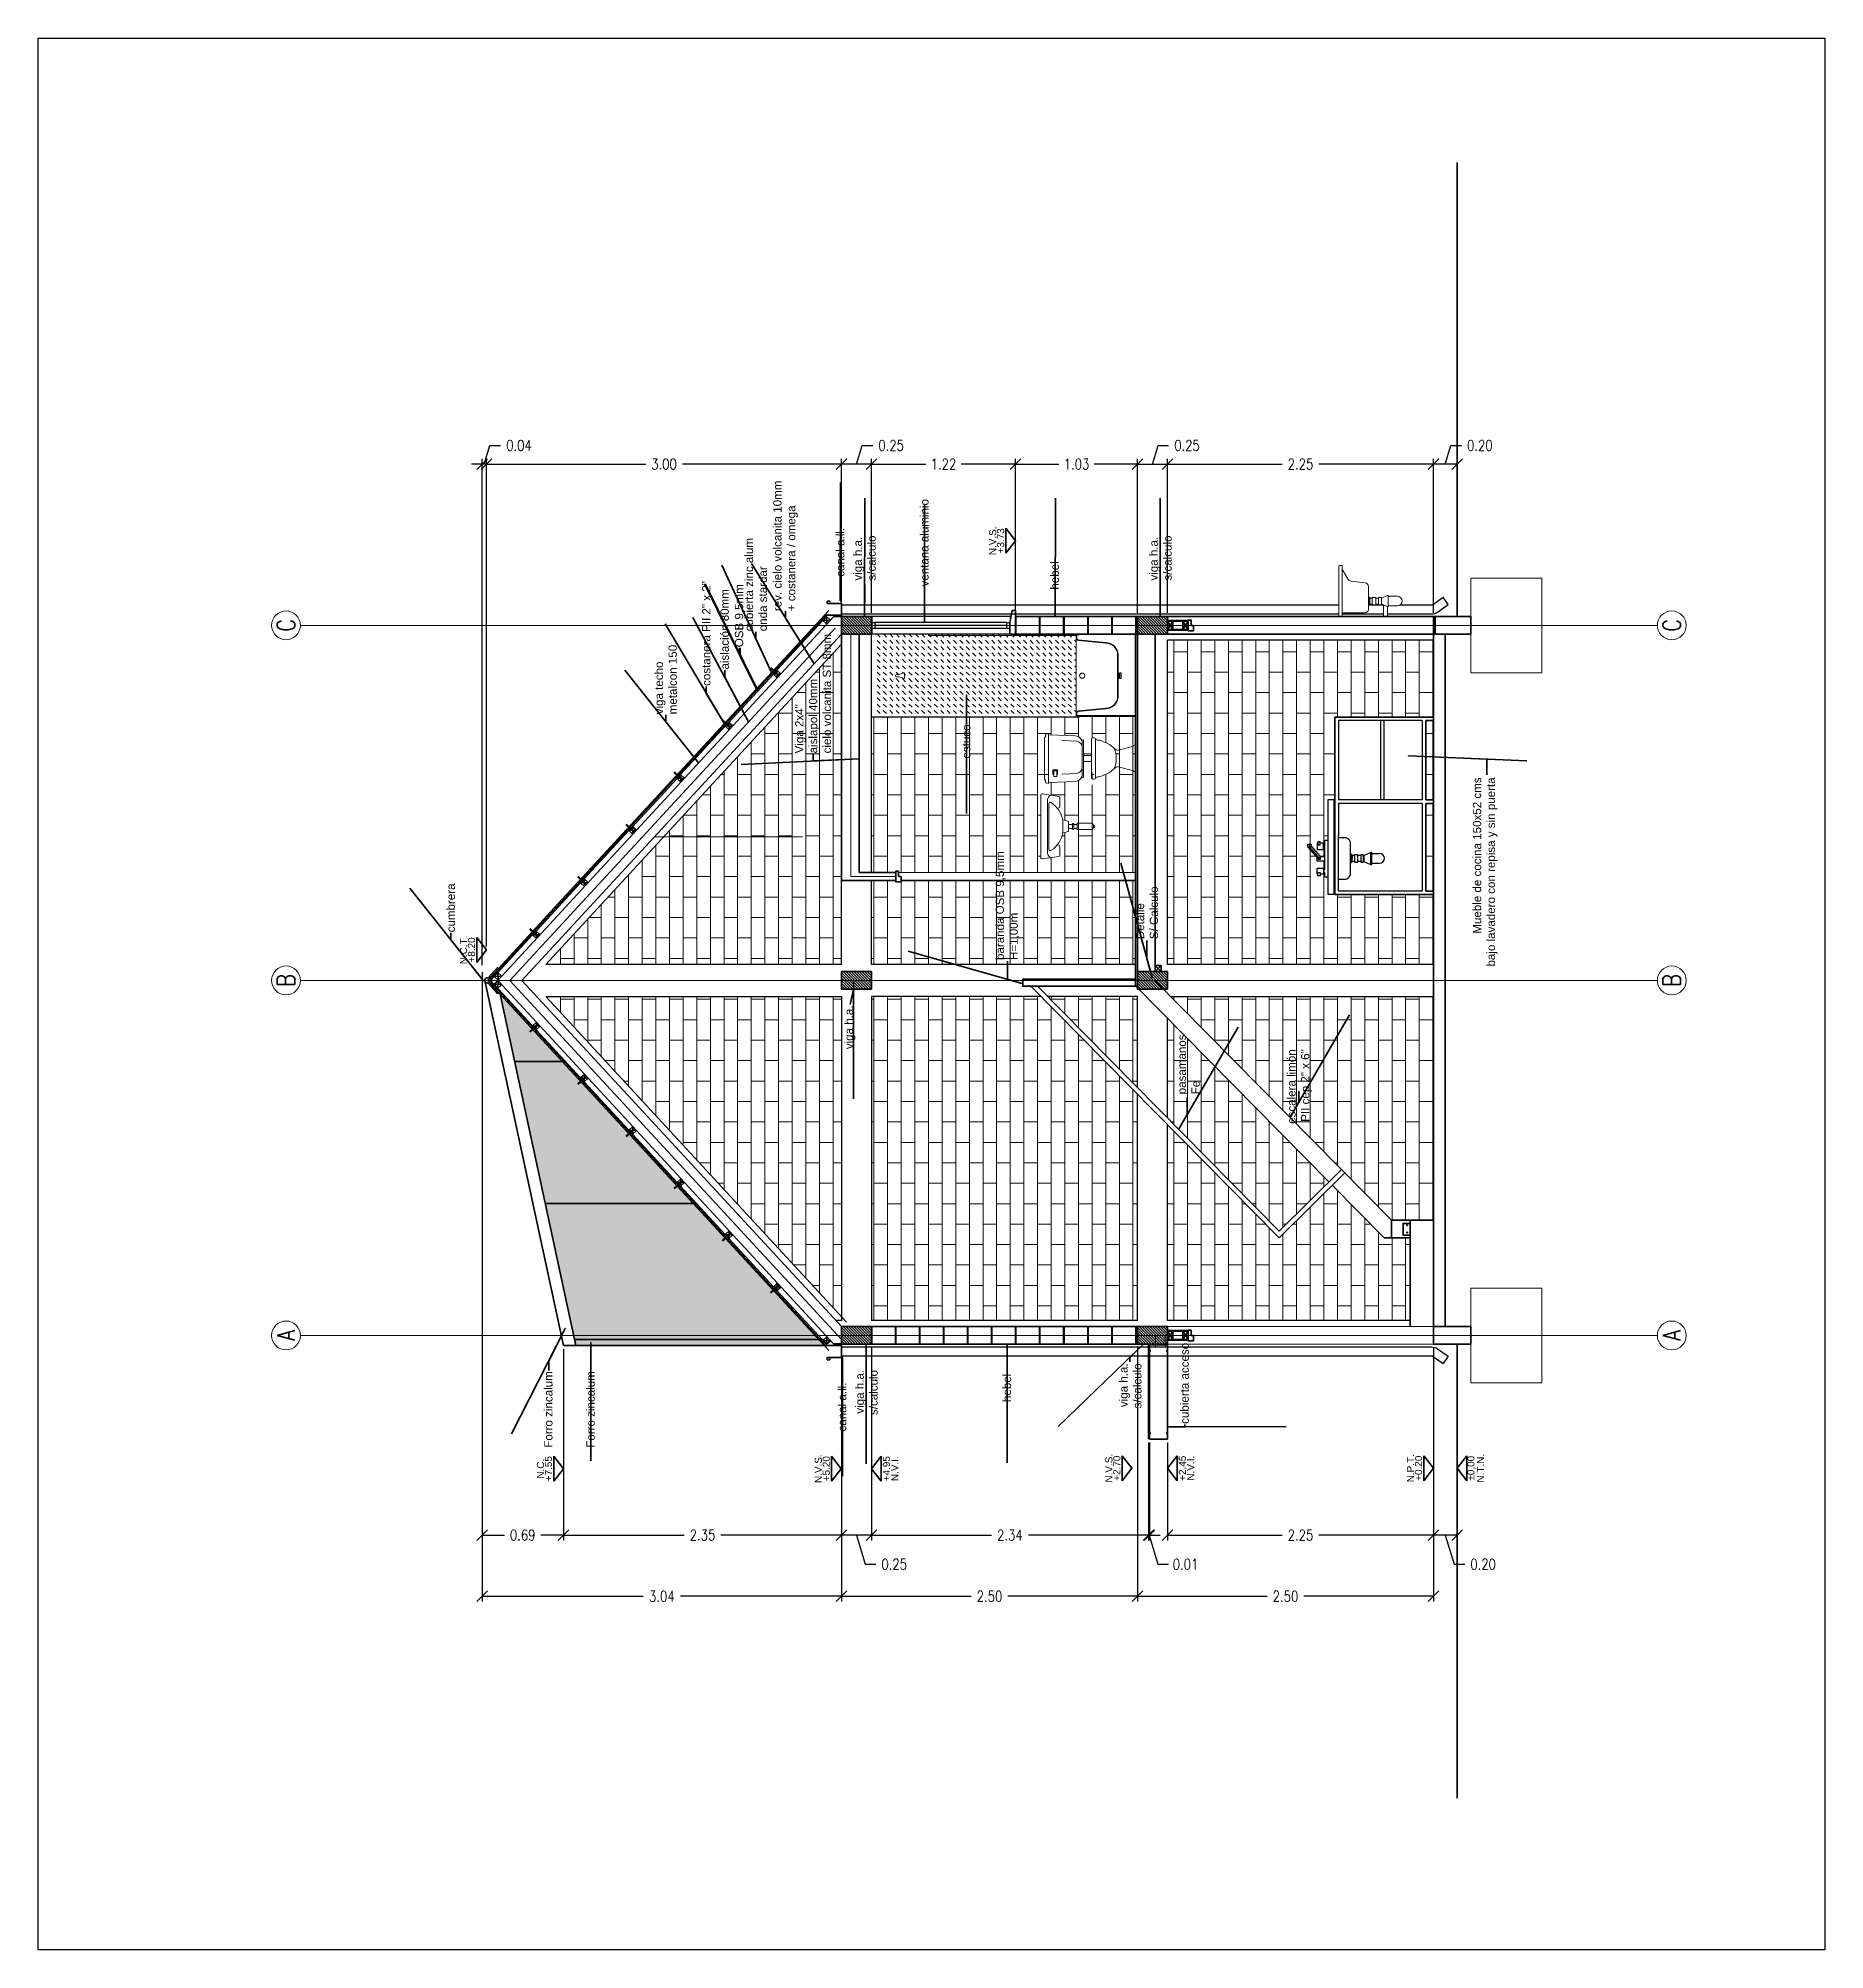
# Model space of a CAD drawing. Header units: metres. Extents: x 45 to 666, y -23 to 325.
# Drawn here: x 619.65 to 634.74, y 38.95 to 55.1 of the extents above; entities that cross this region are included whole.
import ezdxf
from ezdxf.enums import TextEntityAlignment as Align

# ---------------------------------------------------------------- set-up
doc = ezdxf.new("R2010")
doc.units = ezdxf.units.M
doc.header["$LTSCALE"] = 5
doc.header["$MEASUREMENT"] = 0
doc.linetypes.add('HIDDEN', pattern=[0.375, 0.25, -0.125])
doc.layers.get('0').update_dxf_attribs({"color": 30})
doc.layers.get('DEFPOINTS').update_dxf_attribs({"color": 210})
for name, color, linetype, lineweight in [('A-ANNO-DIMS', 3, 'Continuous', 18), ('A-ANNO-NOTE', 7, 'Continuous', 35), ('A-ANNO-SYMB', 3, 'Continuous', 18), ('A-ANNO-TEXT', 3, 'Continuous', 18), ('A-ELEV-MBE1', 7, 'Continuous', 35), ('A-ELEV-MBE2', 4, 'Continuous', 25), ('A-ELEV-PATT', 8, 'Continuous', 18), ('A-FLOR-FTPT', 6, 'Continuous', 70), ('A-FLOR-OVHD', 3, 'HIDDEN', 18), ('A-FURN', 8, 'Continuous', 18), ('A-GLAZ-FULL', 4, 'Continuous', 25), ('A-WALL-BATT', 8, 'BATTING', 18), ('A-WALL-FULL', 7, 'Continuous', 35), ('A-WALL-FULL-EXTR', 7, 'Continuous', 35), ('A-WALL-PATT', 8, 'Continuous', 18)]:
    doc.layers.add(name, color=color, linetype=linetype, lineweight=lineweight)
doc.styles.add('E-ARIAL', font='arial.ttf')
doc.styles.add('E-ROMANS', font='romans.shx', dxfattribs={"width": 0.8})
doc.linetypes.add('BATTING', pattern='A,0.0001,-0.1,[134,ltypeshp.shx,S=0.1,R=0,X=-0.1,Y=0],-0.2,[134,ltypeshp.shx,S=0.1,R=180,X=0.1,Y=0],-0.1', length=0.4001)
doc.dimstyles.new('E-0050_TICK_18', dxfattribs={"dimscale": 0.001, "dimtxt": 90, "dimasz": 90, "dimexe": 45, "dimexo": 30, "dimgap": 45, "dimtad": 0, "dimzin": 0, "dimdsep": 46, "dimtxsty": 'E-ROMANS', "dimblk": 'OBLIQUE', "dimcen": 45, "dimclrd": 256, "dimclre": 256, "dimclrt": 256, "dimadec": 0, "dimazin": 0, "dimtfac": 1, "dimtmove": 1, "dimatfit": 3, "dimldrblk": 'OPEN90', "dimfxl": 1, "dimtfill": 1, "dimtolj": 1, "dimtzin": 0, "dimarcsym": 0})
doc.dimstyles.new('E-0200_TICK_12', dxfattribs={"dimscale": 0.001, "dimtxt": 240, "dimasz": 240, "dimexe": 120, "dimexo": 80, "dimgap": 120, "dimtad": 0, "dimzin": 0, "dimdsep": 46, "dimtxsty": 'E-ROMANS', "dimblk": 'OBLIQUE', "dimcen": 120, "dimclrd": 256, "dimclre": 256, "dimclrt": 256, "dimadec": 0, "dimazin": 0, "dimtfac": 1, "dimtmove": 1, "dimatfit": 3, "dimldrblk": 'OPEN90', "dimfxl": 1, "dimtfill": 1, "dimtolj": 1, "dimtzin": 0, "dimlwd": -1, "dimarcsym": 0})

msp = doc.modelspace()

# ---------------------------------------------------------------- texts
at = {"layer": 'A-ANNO-NOTE', "char_height": 0.07, "rotation": 90, "style": 'E-ARIAL'}
for s, insert, attachment_point in [('ventana aluminio', (627.133, 50.4674), 4), ('canal a.ll.', (626.4216, 50.55), 4), ('viga h.a.\\Ps/calculo', (626.6279, 50.5177), 4), ('viga h.a.\\Ps/calculo', (629.1279, 50.5177), 4), ('cubierta zinc alum\\Ponda stardar', (625.7093, 50.0892), 4), ('hebel', (628.2335, 50.4409), 4), ('costanera PII 2" x 2"', (625.2903, 49.6275), 4), ('aislación 80mm', (625.4457, 49.7659), 4), ('viga techo\\Pmetalcon 150', (624.9482, 49.3876), 4), ('Viga 2x4"\\Paislapol 40mm\\Pcielo volcanita ST 8mm', (626.1926, 49.0572), 4), ('estuco', (627.486, 49.302), 6), ('Mueble de cocina 150x52 cms\\Pbajo lavadero con repisa y sin puerta \\P ', (631.9285, 48.8545), 6), ('baranda OSB 9,5mm\\PH=1,00m', (627.835, 47.3115), 4), ('cumbrera', (623.132, 47.5456), 4), ('Detalle \\PS/ Calculo', (629.013, 47.4874), 4), ('viga h.a.', (626.5049, 46.9277), 6), ('pasamanos\\PFe', (629.3654, 46.1768), 4), ('escalera limón \\PPII cep 2" x 6"', (630.3019, 46.5574), 6), ('cubierta acceso', (629.3314, 43.3921), 4), ('viga h.a.\\Ps/calculo', (626.6444, 43.8475), 6), ('hebel', (627.8304, 43.8158), 6), ('viga h.a.\\Ps/calculo', (628.8732, 43.9031), 6), ('canal a.ll.', (626.4377, 43.3279), 4)]:
    msp.add_mtext(s, dxfattribs=dict(at, insert=insert, attachment_point=attachment_point))
at = {"layer": 'A-ANNO-TEXT', "insert": (625.5733, 49.9545), "char_height": 0.07, "attachment_point": 4, "rotation": 90, "style": 'E-ARIAL'}
msp.add_mtext('OSB 9,5mm', dxfattribs=at)
at = {"layer": 'A-ANNO-TEXT', "ltscale": 5, "char_height": 0.15, "attachment_point": 5, "rotation": 90, "style": 'E-ROMANS'}
for s, insert in [('C', (621.7397, 50.1392)), ('C', (633.4461, 50.1392)), ('B', (621.7397, 47.1392)), ('B', (633.4461, 47.1392)), ('A', (621.7397, 44.1392)), ('A', (633.4461, 44.1392))]:
    msp.add_mtext(s, dxfattribs=dict(at, insert=insert))

# ---------------------------------------------------------------- blocks, each defined once
blk = doc.blocks.new('TAG-LEVEL-CO')
for points in [[(0.352, 0.272), (-0.352, 0.272)], [(0.352, 0.272), (0, 0), (-0.352, 0.272)]]:
    blk.add_lwpolyline(points)
at = {"style": 'E-ARIAL'}
for tag, p in [('N.P.T.', (0, 0.486)), ('%%P0,00', (0, 0.262))]:
    blk.add_attdef(tag, text='', height=0.2, dxfattribs=at).set_placement(p, align=Align.BOTTOM_CENTER)
blk = doc.blocks.new('WC-ELEV-FR')
for p, q in [((-0.769, 0), (-0.769, 0.17)), ((-0.735, 0.213), (-0.753, 0.207)), ((-0.734, -0.209), (-0.734, 0.212)), ((-0.734, -0.202), (-0.734, 0.205)), ((-0.734, 0.2), (-0.508, 0.192)), ((-0.372, 0), (-0.372, 0.165)), ((-0.362, 0.175), (-0.347, 0.175)), ((-0.337, 0), (-0.337, 0.165)), ((-0.769, 0), (-0.769, -0.17)), ((-0.62, 0.151), (-0.498, 0.146)), ((-0.441, 0.154), (-0.453, 0.161)), ((-0.45, 0.134), (-0.45, 0.091)), ((-0.45, -0.001), (-0.45, 0.096)), ((-0.439, 0.15), (-0.439, 0.063)), ((-0.439, -0.065), (-0.439, 0.118)), ((-0.439, 0.025), (-0.372, 0.025)), ((-0.372, 0), (-0.372, -0.165)), ((-0.337, 0), (-0.337, -0.165)), ((-0.134, 0.072), (-0.024, 0.102)), ((-0.007, 0.112), (0, 0.112)), ((0, 0.112), (0, -0.112)), ((-0.697, -0.098), (-0.697, -0.132)), ((-0.694, -0.095), (-0.66, -0.095)), ((-0.694, -0.135), (-0.69, -0.135)), ((-0.69, -0.105), (-0.69, -0.151)), ((-0.688, -0.103), (-0.666, -0.103)), ((-0.688, -0.153), (-0.666, -0.153)), ((-0.664, -0.105), (-0.664, -0.151)), ((-0.664, -0.135), (-0.66, -0.135)), ((-0.657, -0.098), (-0.657, -0.132)), ((-0.62, -0.131), (-0.498, -0.126)), ((-0.441, -0.156), (-0.453, -0.163)), ((-0.45, -0.001), (-0.45, -0.076)), ((-0.45, -0.134), (-0.45, -0.091)), ((-0.439, -0.025), (-0.372, -0.025)), ((-0.439, -0.152), (-0.439, -0.065)), ((-0.134, -0.072), (-0.024, -0.102)), ((-0.007, -0.112), (0, -0.112)), ((-0.735, -0.21), (-0.753, -0.207)), ((-0.734, -0.202), (-0.508, -0.194)), ((-0.362, -0.175), (-0.347, -0.175))]:
    blk.add_line(p, q)
for centre, radius, start, end in [((-0.759, 0.17), 0.01, 140.2377, 180), ((-0.789, 0.196), 0.03, 320.2377, 3.1482), ((-0.749, 0.198), 0.01, 108.9246, 183.1482), ((-0.735, 0.212), 0.001, 0, 108.9246), ((-0.51, 0.132), 0.06, 37.5465, 88.0585), ((-0.51, 0.132), 0.06, 0, 37.5465), ((-0.438, 0.187), 0.03, 217.5465, 240.2094), ((-0.362, 0.165), 0.01, 90, 180), ((-0.347, 0.165), 0.01, 0, 90), ((-0.311, 0.186), 0.0318, 216.4626, 267.4566), ((-0.5, 0.096), 0.05, 0, 87.7974), ((-0.444, 0.15), 0.005, 0, 60.2094), ((-0.315, 0.104), 0.05, 76.8178, 87.4566), ((-0.365, -0.11), 0.27, 45.9488, 76.8178), ((-0.38, 0), 0.219, 337.0087, 22.9913), ((-0.143, 0.12), 0.05, 225.9488, 236.3711), ((-0.145, 0.116), 0.045, 236.3711, 284.9477), ((-0.028, 0.116), 0.015, 284.9477, 321.605), ((-0.004, 0.097), 0.0158, 99.9657, 141.605), ((-0.694, -0.098), 0.003, 90, 180), ((-0.694, -0.132), 0.003, 180, 270), ((-0.688, -0.105), 0.002, 90, 180), ((-0.688, -0.151), 0.002, 180, 270), ((-0.666, -0.105), 0.002, 0, 90), ((-0.666, -0.151), 0.002, 270, 0), ((-0.66, -0.098), 0.003, 0, 90), ((-0.66, -0.132), 0.003, 270, 0), ((-0.5, -0.076), 0.05, 272.2026, 0), ((-0.51, -0.134), 0.06, 322.4535, 0), ((-0.444, -0.152), 0.005, 299.7906, 0), ((-0.311, -0.186), 0.0318, 92.5434, 143.5374), ((-0.315, -0.104), 0.05, 272.5434, 283.1822), ((-0.365, 0.11), 0.27, 283.1822, 314.0512), ((-0.143, -0.12), 0.05, 123.6289, 134.0512), ((-0.145, -0.116), 0.045, 75.0523, 123.6289), ((-0.028, -0.116), 0.015, 38.395, 75.0523), ((-0.004, -0.097), 0.0158, 218.395, 260.0343), ((-0.759, -0.17), 0.01, 180, 219.7623), ((-0.789, -0.196), 0.03, 356.8518, 39.7623), ((-0.749, -0.198), 0.01, 176.8518, 251.0754), ((-0.735, -0.209), 0.001, 251.0754, 0), ((-0.51, -0.134), 0.06, 271.9415, 322.4535), ((-0.438, -0.189), 0.03, 119.7906, 142.4535), ((-0.362, -0.165), 0.01, 180, 270), ((-0.347, -0.165), 0.01, 270, 0)]:
    blk.add_arc(centre, radius, start, end)
blk = doc.blocks.new('TINA-CORTE TRANSV')
for p, q in [((-0.5, -0.668), (-0.5, -0.032)), ((-0.141, -0.33), (-0.131, -0.33)), ((-0.141, -0.37), (-0.131, -0.37))]:
    blk.add_line(p, q)
at = {"ltscale": 0.1}
for p, q in [((-1.997, -0.34), (-2.017, -0.34)), ((-1.997, -0.36), (-2.017, -0.36)), ((-1.997, -0.34), (-1.95, -0.325)), ((-1.997, -0.36), (-1.95, -0.375)), ((-1.95, -0.375), (-1.95, -0.325))]:
    blk.add_line(p, q, dxfattribs=at)
for points in [[(-0.475, -0.7), (-0.495, -0.7, -0.414214), (-0.5, -0.695), (-0.5, -0.668, -0.385314), (-0.482, -0.648), (-0.25, -0.625, 0.414214), (-0.15, -0.525), (-0.15, -0.175, 0.414214), (-0.25, -0.075), (-0.482, -0.052, -0.385314), (-0.5, -0.032), (-0.5, -0.005, -0.414214), (-0.495, 0), (-0.475, 0)], [(-0.475, -0.696), (-0.495, -0.696, -0.414214), (-0.496, -0.695), (-0.496, -0.668, -0.385314), (-0.482, -0.652), (-0.25, -0.629, 0.413646), (-0.146, -0.525), (-0.146, -0.175, 0.413646), (-0.25, -0.071), (-0.482, -0.048, -0.385314), (-0.496, -0.032), (-0.496, -0.005, -0.414214), (-0.495, -0.004), (-0.475, -0.004)]]:
    blk.add_lwpolyline(points, format="xyb")
for points in [[(-0.475, 0), (-0.475, -0.004)], [(-0.496, -0.686), (0, -0.686)], [(-0.475, -0.696), (0, -0.696)], [(-0.475, -0.696), (-0.475, -0.7)]]:
    blk.add_lwpolyline(points)
for points in [[(-0.141, -0.375), (-0.141, -0.325), (-0.146, -0.325), (-0.146, -0.375)], [(-0.121, -0.375), (-0.121, -0.325), (-0.131, -0.325), (-0.131, -0.375)]]:
    blk.add_lwpolyline(points, close=True)
blk.add_circle((-0.449, -0.35), 0.022)
blk.add_arc((-2.017, -0.35), 0.01, 90, 270, dxfattribs=at)
blk = doc.blocks.new('LAVADERO-ELEV-LAT')
for p, q in [((0, 0), (0.425, 0)), ((0, -0.025), (0, 0)), ((0.425, -0.03), (0.005, -0.03)), ((0.03, -0.03), (0.03, -0.22)), ((0.283, -0.224), (0.298, -0.102)), ((0.313, -0.08), (0.4, -0.03)), ((0.43, -0.005), (0.43, -0.025)), ((0.06, -0.25), (0.254, -0.25)), ((0.105, -0.282), (0.105, -0.263)), ((0.105, -0.336), (0.105, -0.313)), ((0.155, -0.282), (0.155, -0.263)), ((0.155, -0.336), (0.155, -0.313)), ((0.098, -0.377), (0, -0.377)), ((0.083, -0.412), (0, -0.412)), ((0.089, -0.418), (0.089, -0.495)), ((0.105, -0.362), (0.105, -0.36)), ((0.155, -0.362), (0.105, -0.362)), ((0.155, -0.362), (0.155, -0.36)), ((0.171, -0.418), (0.171, -0.495))]:
    blk.add_line(p, q)
for points in [[(0.167, -0.25), (0.093, -0.25), (0.093, -0.256), (0.167, -0.256)], [(0.161, -0.282), (0.099, -0.282), (0.099, -0.313), (0.161, -0.313)], [(0.161, -0.336), (0.099, -0.336), (0.099, -0.36), (0.161, -0.36)]]:
    blk.add_lwpolyline(points, close=True)
for points in [[(0.098, -0.256), (0.101, -0.263), (0.13, -0.263)], [(0.162, -0.256), (0.159, -0.263), (0.13, -0.263)], [(0.105, -0.362), (0.083, -0.413), (0.083, -0.418), (0.083, -0.418)], [(0.083, -0.418), (0.177, -0.418)], [(0.155, -0.362), (0.177, -0.413), (0.177, -0.418), (0.177, -0.418)]]:
    blk.add_lwpolyline(points)
for centre, radius, start, end in [((0.425, -0.005), 0.005, 0, 90), ((0.005, -0.025), 0.005, 180, 270), ((0.328, -0.106), 0.03, 119.9588, 172.8877), ((0.425, -0.025), 0.005, 270, 0), ((0.06, -0.22), 0.03, 180, 270), ((0.254, -0.22), 0.03, 270, 352.8877), ((0.13, -0.495), 0.0409, 180, 360)]:
    blk.add_arc(centre, radius, start, end)
blk = doc.blocks.new('_Oblique')
at = {"color": 0, "linetype": 'ByBlock', "lineweight": -2}
blk.add_line((-0.5, -0.5), (0.5, 0.5), dxfattribs=at)
blk = doc.blocks.new('*D564')
at = {"layer": 'A-ANNO-DIMS', "lineweight": -2, "transparency": 16777216}
for p, q in [((631.433, 44.034), (631.433, 42.408)), ((631.633, 44.034), (631.633, 42.408)), ((631.633, 42.453), (631.433, 42.453)), ((631.533, 42.453), (631.607, 42.206)), ((631.607, 42.206), (631.697, 42.206))]:
    blk.add_line(p, q, dxfattribs=at)
at = {"layer": 'DEFPOINTS', "color": 0, "transparency": 16777216}
for p in [(631.433, 44.064), (631.633, 44.064), (631.433, 42.453)]:
    blk.add_point(p, dxfattribs=at)
at = {"layer": 'A-ANNO-DIMS', "lineweight": -2, "transparency": 16777216, "xscale": 0.09, "yscale": 0.09, "zscale": 0.09, "rotation": 180}
blk.add_blockref('_Oblique', (631.433, 42.453), dxfattribs=at)
at = {"layer": 'A-ANNO-DIMS', "lineweight": -2, "transparency": 16777216, "xscale": 0.09, "yscale": 0.09, "zscale": 0.09}
blk.add_blockref('_Oblique', (631.633, 42.453), dxfattribs=at)
at = {"layer": 'A-ANNO-DIMS', "transparency": 16777216, "insert": (631.852, 42.206), "char_height": 0.09, "attachment_point": 5, "style": 'E-ROMANS', "bg_fill": 3, "box_fill_scale": 1.25, "bg_fill_color": 256, "bg_fill_true_color": 13158600, "bg_fill_transparency": 0}
blk.add_mtext('\\A1;0.20', dxfattribs=at)
blk = doc.blocks.new('_Open90')
at = {"color": 0, "linetype": 'ByBlock', "lineweight": -2}
for p, q in [((0, 0), (-1, 0)), ((-0.5, 0.5), (0, 0)), ((0, 0), (-0.5, -0.5))]:
    blk.add_line(p, q, dxfattribs=at)
blk = doc.blocks.new('*D565')
at = {"layer": 'A-ANNO-DIMS', "lineweight": -2, "transparency": 16777216}
for p, q in [((631.433, 44.034), (631.433, 42.408)), ((629.185, 43.234), (629.185, 42.408)), ((629.185, 42.453), (630.154, 42.453)), ((631.433, 42.453), (630.464, 42.453))]:
    blk.add_line(p, q, dxfattribs=at)
at = {"layer": 'DEFPOINTS', "color": 0, "transparency": 16777216}
for p in [(631.433, 44.064), (629.185, 43.264), (629.185, 42.453)]:
    blk.add_point(p, dxfattribs=at)
at = {"layer": 'A-ANNO-DIMS', "lineweight": -2, "transparency": 16777216, "xscale": 0.09, "yscale": 0.09, "zscale": 0.09, "rotation": 180}
blk.add_blockref('_Oblique', (629.185, 42.453), dxfattribs=at)
at = {"layer": 'A-ANNO-DIMS', "lineweight": -2, "transparency": 16777216, "xscale": 0.09, "yscale": 0.09, "zscale": 0.09}
blk.add_blockref('_Oblique', (631.433, 42.453), dxfattribs=at)
at = {"layer": 'A-ANNO-DIMS', "transparency": 16777216, "insert": (630.309, 42.453), "char_height": 0.09, "attachment_point": 5, "style": 'E-ROMANS', "bg_fill": 3, "box_fill_scale": 1.25, "bg_fill_color": 256, "bg_fill_true_color": 13158600, "bg_fill_transparency": 0}
blk.add_mtext('\\A1;2.25', dxfattribs=at)
blk = doc.blocks.new('*D566')
at = {"layer": 'A-ANNO-DIMS', "lineweight": -2, "transparency": 16777216}
for p, q in [((629.025, 43.234), (629.025, 42.408)), ((629.035, 43.234), (629.035, 42.408)), ((629.025, 42.453), (628.935, 42.453)), ((629.035, 42.453), (629.025, 42.453)), ((629.035, 42.453), (629.025, 42.453)), ((629.03, 42.453), (629.104, 42.206)), ((629.035, 42.453), (629.125, 42.453)), ((629.104, 42.206), (629.194, 42.206))]:
    blk.add_line(p, q, dxfattribs=at)
at = {"layer": 'DEFPOINTS', "color": 0, "transparency": 16777216}
for p in [(629.025, 43.264), (629.035, 43.264), (629.025, 42.453)]:
    blk.add_point(p, dxfattribs=at)
at = {"layer": 'A-ANNO-DIMS', "lineweight": -2, "transparency": 16777216, "xscale": 0.09, "yscale": 0.09, "zscale": 0.09}
blk.add_blockref('_Oblique', (629.025, 42.453), dxfattribs=at)
at = {"layer": 'A-ANNO-DIMS', "lineweight": -2, "transparency": 16777216, "xscale": 0.09, "yscale": 0.09, "zscale": 0.09, "rotation": 180}
blk.add_blockref('_Oblique', (629.035, 42.453), dxfattribs=at)
at = {"layer": 'A-ANNO-DIMS', "transparency": 16777216, "insert": (629.339, 42.206), "char_height": 0.09, "attachment_point": 5, "style": 'E-ROMANS', "bg_fill": 3, "box_fill_scale": 1.25, "bg_fill_color": 256, "bg_fill_true_color": 13158600, "bg_fill_transparency": 0}
blk.add_mtext('\\A1;0.01', dxfattribs=at)
blk = doc.blocks.new('*D567')
at = {"layer": 'A-ANNO-DIMS', "lineweight": -2, "transparency": 16777216}
for p, q in [((626.685, 44.034), (626.685, 42.408)), ((629.025, 43.234), (629.025, 42.408)), ((626.685, 42.453), (627.698, 42.453)), ((629.025, 42.453), (628.011, 42.453))]:
    blk.add_line(p, q, dxfattribs=at)
at = {"layer": 'DEFPOINTS', "color": 0, "transparency": 16777216}
for p in [(626.685, 44.064), (629.025, 43.264), (626.685, 42.453)]:
    blk.add_point(p, dxfattribs=at)
at = {"layer": 'A-ANNO-DIMS', "lineweight": -2, "transparency": 16777216, "xscale": 0.09, "yscale": 0.09, "zscale": 0.09, "rotation": 180}
blk.add_blockref('_Oblique', (626.685, 42.453), dxfattribs=at)
at = {"layer": 'A-ANNO-DIMS', "lineweight": -2, "transparency": 16777216, "xscale": 0.09, "yscale": 0.09, "zscale": 0.09}
blk.add_blockref('_Oblique', (629.025, 42.453), dxfattribs=at)
at = {"layer": 'A-ANNO-DIMS', "transparency": 16777216, "insert": (627.855, 42.453), "char_height": 0.09, "attachment_point": 5, "style": 'E-ROMANS', "bg_fill": 3, "box_fill_scale": 1.25, "bg_fill_color": 256, "bg_fill_true_color": 13158600, "bg_fill_transparency": 0}
blk.add_mtext('\\A1;2.34', dxfattribs=at)
blk = doc.blocks.new('*D568')
at = {"layer": 'A-ANNO-DIMS', "lineweight": -2, "transparency": 16777216}
for p, q in [((626.433, 44.034), (626.433, 42.408)), ((626.685, 44.034), (626.685, 42.408)), ((626.685, 42.453), (626.433, 42.453)), ((626.559, 42.453), (626.633, 42.206)), ((626.633, 42.206), (626.723, 42.206))]:
    blk.add_line(p, q, dxfattribs=at)
at = {"layer": 'DEFPOINTS', "color": 0, "transparency": 16777216}
for p in [(626.433, 44.064), (626.685, 44.064), (626.433, 42.453)]:
    blk.add_point(p, dxfattribs=at)
at = {"layer": 'A-ANNO-DIMS', "lineweight": -2, "transparency": 16777216, "xscale": 0.09, "yscale": 0.09, "zscale": 0.09, "rotation": 180}
blk.add_blockref('_Oblique', (626.433, 42.453), dxfattribs=at)
at = {"layer": 'A-ANNO-DIMS', "lineweight": -2, "transparency": 16777216, "xscale": 0.09, "yscale": 0.09, "zscale": 0.09}
blk.add_blockref('_Oblique', (626.685, 42.453), dxfattribs=at)
at = {"layer": 'A-ANNO-DIMS', "transparency": 16777216, "insert": (626.878, 42.206), "char_height": 0.09, "attachment_point": 5, "style": 'E-ROMANS', "bg_fill": 3, "box_fill_scale": 1.25, "bg_fill_color": 256, "bg_fill_true_color": 13158600, "bg_fill_transparency": 0}
blk.add_mtext('\\A1;0.25', dxfattribs=at)
blk = doc.blocks.new('*D569')
at = {"layer": 'A-ANNO-DIMS', "lineweight": -2, "transparency": 16777216}
for p, q in [((624.083, 44.024), (624.083, 42.408)), ((626.433, 44.034), (626.433, 42.408)), ((624.083, 42.453), (625.103, 42.453)), ((626.433, 42.453), (625.413, 42.453))]:
    blk.add_line(p, q, dxfattribs=at)
at = {"layer": 'DEFPOINTS', "color": 0, "transparency": 16777216}
for p in [(624.083, 44.054), (626.433, 44.064), (624.083, 42.453)]:
    blk.add_point(p, dxfattribs=at)
at = {"layer": 'A-ANNO-DIMS', "lineweight": -2, "transparency": 16777216, "xscale": 0.09, "yscale": 0.09, "zscale": 0.09, "rotation": 180}
blk.add_blockref('_Oblique', (624.083, 42.453), dxfattribs=at)
at = {"layer": 'A-ANNO-DIMS', "lineweight": -2, "transparency": 16777216, "xscale": 0.09, "yscale": 0.09, "zscale": 0.09}
blk.add_blockref('_Oblique', (626.433, 42.453), dxfattribs=at)
at = {"layer": 'A-ANNO-DIMS', "transparency": 16777216, "insert": (625.258, 42.453), "char_height": 0.09, "attachment_point": 5, "style": 'E-ROMANS', "bg_fill": 3, "box_fill_scale": 1.25, "bg_fill_color": 256, "bg_fill_true_color": 13158600, "bg_fill_transparency": 0}
blk.add_mtext('\\A1;2.35', dxfattribs=at)
blk = doc.blocks.new('*D570')
at = {"layer": 'A-ANNO-DIMS', "lineweight": -2, "transparency": 16777216}
for p, q in [((623.396, 47.209), (623.396, 42.408)), ((624.083, 44.024), (624.083, 42.408)), ((623.396, 42.453), (623.586, 42.453)), ((624.083, 42.453), (623.892, 42.453))]:
    blk.add_line(p, q, dxfattribs=at)
at = {"layer": 'DEFPOINTS', "color": 0, "transparency": 16777216}
for p in [(623.396, 47.239), (624.083, 44.054), (623.396, 42.453)]:
    blk.add_point(p, dxfattribs=at)
at = {"layer": 'A-ANNO-DIMS', "lineweight": -2, "transparency": 16777216, "xscale": 0.09, "yscale": 0.09, "zscale": 0.09, "rotation": 180}
blk.add_blockref('_Oblique', (623.396, 42.453), dxfattribs=at)
at = {"layer": 'A-ANNO-DIMS', "lineweight": -2, "transparency": 16777216, "xscale": 0.09, "yscale": 0.09, "zscale": 0.09}
blk.add_blockref('_Oblique', (624.083, 42.453), dxfattribs=at)
at = {"layer": 'A-ANNO-DIMS', "transparency": 16777216, "insert": (623.739, 42.453), "char_height": 0.09, "attachment_point": 5, "style": 'E-ROMANS', "bg_fill": 3, "box_fill_scale": 1.25, "bg_fill_color": 256, "bg_fill_true_color": 13158600, "bg_fill_transparency": 0}
blk.add_mtext('\\A1;0.69', dxfattribs=at)
blk = doc.blocks.new('*D208')
at = {"layer": 'A-ANNO-DIMS', "lineweight": -2, "transparency": 16777216}
for p, q in [((628.933, 44.034), (628.933, 41.89)), ((631.433, 44.034), (631.433, 41.89)), ((628.933, 41.935), (630.028, 41.935)), ((631.433, 41.935), (630.338, 41.935))]:
    blk.add_line(p, q, dxfattribs=at)
at = {"layer": 'DEFPOINTS', "color": 0, "transparency": 16777216}
for p in [(628.933, 44.064), (631.433, 44.064), (628.933, 41.935)]:
    blk.add_point(p, dxfattribs=at)
at = {"layer": 'A-ANNO-DIMS', "lineweight": -2, "transparency": 16777216, "xscale": 0.09, "yscale": 0.09, "zscale": 0.09, "rotation": 180}
blk.add_blockref('_Oblique', (628.933, 41.935), dxfattribs=at)
at = {"layer": 'A-ANNO-DIMS', "lineweight": -2, "transparency": 16777216, "xscale": 0.09, "yscale": 0.09, "zscale": 0.09}
blk.add_blockref('_Oblique', (631.433, 41.935), dxfattribs=at)
at = {"layer": 'A-ANNO-DIMS', "transparency": 16777216, "insert": (630.183, 41.935), "char_height": 0.09, "attachment_point": 5, "style": 'E-ROMANS', "bg_fill": 3, "box_fill_scale": 1.25, "bg_fill_color": 256, "bg_fill_true_color": 13158600, "bg_fill_transparency": 0}
blk.add_mtext('\\A1;2.50', dxfattribs=at)
blk = doc.blocks.new('*D571')
at = {"layer": 'A-ANNO-DIMS', "lineweight": -2, "transparency": 16777216}
for p, q in [((626.433, 44.034), (626.433, 41.89)), ((628.933, 44.034), (628.933, 41.89)), ((626.433, 41.935), (627.528, 41.935)), ((628.933, 41.935), (627.838, 41.935))]:
    blk.add_line(p, q, dxfattribs=at)
at = {"layer": 'DEFPOINTS', "color": 0, "transparency": 16777216}
for p in [(626.433, 44.064), (628.933, 44.064), (626.433, 41.935)]:
    blk.add_point(p, dxfattribs=at)
at = {"layer": 'A-ANNO-DIMS', "lineweight": -2, "transparency": 16777216, "xscale": 0.09, "yscale": 0.09, "zscale": 0.09, "rotation": 180}
blk.add_blockref('_Oblique', (626.433, 41.935), dxfattribs=at)
at = {"layer": 'A-ANNO-DIMS', "lineweight": -2, "transparency": 16777216, "xscale": 0.09, "yscale": 0.09, "zscale": 0.09}
blk.add_blockref('_Oblique', (628.933, 41.935), dxfattribs=at)
at = {"layer": 'A-ANNO-DIMS', "transparency": 16777216, "insert": (627.683, 41.935), "char_height": 0.09, "attachment_point": 5, "style": 'E-ROMANS', "bg_fill": 3, "box_fill_scale": 1.25, "bg_fill_color": 256, "bg_fill_true_color": 13158600, "bg_fill_transparency": 0}
blk.add_mtext('\\A1;2.50', dxfattribs=at)
blk = doc.blocks.new('*D572')
at = {"layer": 'A-ANNO-DIMS', "lineweight": -2, "transparency": 16777216}
for p, q in [((623.396, 47.209), (623.396, 41.89)), ((626.433, 44.034), (626.433, 41.89)), ((623.396, 41.935), (624.758, 41.935)), ((626.433, 41.935), (625.071, 41.935))]:
    blk.add_line(p, q, dxfattribs=at)
at = {"layer": 'DEFPOINTS', "color": 0, "transparency": 16777216}
for p in [(623.396, 47.239), (626.433, 44.064), (623.396, 41.935)]:
    blk.add_point(p, dxfattribs=at)
at = {"layer": 'A-ANNO-DIMS', "lineweight": -2, "transparency": 16777216, "xscale": 0.09, "yscale": 0.09, "zscale": 0.09, "rotation": 180}
blk.add_blockref('_Oblique', (623.396, 41.935), dxfattribs=at)
at = {"layer": 'A-ANNO-DIMS', "lineweight": -2, "transparency": 16777216, "xscale": 0.09, "yscale": 0.09, "zscale": 0.09}
blk.add_blockref('_Oblique', (626.433, 41.935), dxfattribs=at)
at = {"layer": 'A-ANNO-DIMS', "transparency": 16777216, "insert": (624.914, 41.935), "char_height": 0.09, "attachment_point": 5, "style": 'E-ROMANS', "bg_fill": 3, "box_fill_scale": 1.25, "bg_fill_color": 256, "bg_fill_true_color": 13158600, "bg_fill_transparency": 0}
blk.add_mtext('\\A1;3.04', dxfattribs=at)
blk = doc.blocks.new('*D573')
at = {"layer": 'A-ANNO-DIMS', "lineweight": -2, "transparency": 16777216}
for p, q in [((631.433, 50.244), (631.433, 51.547)), ((631.533, 51.502), (631.58, 51.66)), ((631.58, 51.66), (631.67, 51.66)), ((631.633, 50.244), (631.633, 51.547)), ((631.633, 51.502), (631.433, 51.502))]:
    blk.add_line(p, q, dxfattribs=at)
at = {"layer": 'DEFPOINTS', "color": 0, "transparency": 16777216}
for p in [(631.433, 51.502), (631.433, 50.214), (631.633, 50.214)]:
    blk.add_point(p, dxfattribs=at)
at = {"layer": 'A-ANNO-DIMS', "lineweight": -2, "transparency": 16777216, "xscale": 0.09, "yscale": 0.09, "zscale": 0.09, "rotation": 180}
blk.add_blockref('_Oblique', (631.433, 51.502), dxfattribs=at)
at = {"layer": 'A-ANNO-DIMS', "transparency": 16777216, "insert": (631.825, 51.66), "char_height": 0.09, "attachment_point": 5, "style": 'E-ROMANS', "bg_fill": 3, "box_fill_scale": 1.25, "bg_fill_color": 256, "bg_fill_true_color": 13158600, "bg_fill_transparency": 0}
blk.add_mtext('\\A1;0.20', dxfattribs=at)
at = {"layer": 'A-ANNO-DIMS', "lineweight": -2, "transparency": 16777216, "xscale": 0.09, "yscale": 0.09, "zscale": 0.09}
blk.add_blockref('_Oblique', (631.633, 51.502), dxfattribs=at)
blk = doc.blocks.new('*D574')
at = {"layer": 'A-ANNO-DIMS', "lineweight": -2, "transparency": 16777216}
for p, q in [((628.933, 50.244), (628.933, 51.547)), ((629.059, 51.502), (629.106, 51.66)), ((629.106, 51.66), (629.196, 51.66)), ((629.185, 50.244), (629.185, 51.547)), ((628.933, 51.502), (629.185, 51.502))]:
    blk.add_line(p, q, dxfattribs=at)
at = {"layer": 'DEFPOINTS', "color": 0, "transparency": 16777216}
for p in [(629.185, 51.502), (628.933, 50.214), (629.185, 50.214)]:
    blk.add_point(p, dxfattribs=at)
at = {"layer": 'A-ANNO-DIMS', "lineweight": -2, "transparency": 16777216, "xscale": 0.09, "yscale": 0.09, "zscale": 0.09, "rotation": 180}
blk.add_blockref('_Oblique', (628.933, 51.502), dxfattribs=at)
at = {"layer": 'A-ANNO-DIMS', "transparency": 16777216, "insert": (629.351, 51.66), "char_height": 0.09, "attachment_point": 5, "style": 'E-ROMANS', "bg_fill": 3, "box_fill_scale": 1.25, "bg_fill_color": 256, "bg_fill_true_color": 13158600, "bg_fill_transparency": 0}
blk.add_mtext('\\A1;0.25', dxfattribs=at)
at = {"layer": 'A-ANNO-DIMS', "lineweight": -2, "transparency": 16777216, "xscale": 0.09, "yscale": 0.09, "zscale": 0.09}
blk.add_blockref('_Oblique', (629.185, 51.502), dxfattribs=at)
blk = doc.blocks.new('*D575')
at = {"layer": 'A-ANNO-DIMS', "lineweight": -2, "transparency": 16777216}
for p, q in [((627.903, 50.244), (627.903, 51.547)), ((628.933, 50.244), (628.933, 51.547)), ((627.903, 51.502), (628.268, 51.502)), ((628.933, 51.502), (628.567, 51.502))]:
    blk.add_line(p, q, dxfattribs=at)
at = {"layer": 'DEFPOINTS', "color": 0, "transparency": 16777216}
for p in [(627.903, 51.502), (627.903, 50.214), (628.933, 50.214)]:
    blk.add_point(p, dxfattribs=at)
at = {"layer": 'A-ANNO-DIMS', "lineweight": -2, "transparency": 16777216, "xscale": 0.09, "yscale": 0.09, "zscale": 0.09, "rotation": 180}
blk.add_blockref('_Oblique', (627.903, 51.502), dxfattribs=at)
at = {"layer": 'A-ANNO-DIMS', "lineweight": -2, "transparency": 16777216, "xscale": 0.09, "yscale": 0.09, "zscale": 0.09}
blk.add_blockref('_Oblique', (628.933, 51.502), dxfattribs=at)
at = {"layer": 'A-ANNO-DIMS', "transparency": 16777216, "insert": (628.418, 51.502), "char_height": 0.09, "attachment_point": 5, "style": 'E-ROMANS', "bg_fill": 3, "box_fill_scale": 1.25, "bg_fill_color": 256, "bg_fill_true_color": 13158600, "bg_fill_transparency": 0}
blk.add_mtext('\\A1;1.03', dxfattribs=at)
blk = doc.blocks.new('*D576')
at = {"layer": 'A-ANNO-DIMS', "lineweight": -2, "transparency": 16777216}
for p, q in [((626.685, 50.244), (626.685, 51.547)), ((627.903, 50.244), (627.903, 51.547)), ((626.685, 51.502), (627.144, 51.502)), ((627.903, 51.502), (627.443, 51.502))]:
    blk.add_line(p, q, dxfattribs=at)
at = {"layer": 'DEFPOINTS', "color": 0, "transparency": 16777216}
for p in [(626.685, 51.502), (626.685, 50.214), (627.903, 50.214)]:
    blk.add_point(p, dxfattribs=at)
at = {"layer": 'A-ANNO-DIMS', "lineweight": -2, "transparency": 16777216, "xscale": 0.09, "yscale": 0.09, "zscale": 0.09, "rotation": 180}
blk.add_blockref('_Oblique', (626.685, 51.502), dxfattribs=at)
at = {"layer": 'A-ANNO-DIMS', "lineweight": -2, "transparency": 16777216, "xscale": 0.09, "yscale": 0.09, "zscale": 0.09}
blk.add_blockref('_Oblique', (627.903, 51.502), dxfattribs=at)
at = {"layer": 'A-ANNO-DIMS', "transparency": 16777216, "insert": (627.294, 51.502), "char_height": 0.09, "attachment_point": 5, "style": 'E-ROMANS', "bg_fill": 3, "box_fill_scale": 1.25, "bg_fill_color": 256, "bg_fill_true_color": 13158600, "bg_fill_transparency": 0}
blk.add_mtext('\\A1;1.22', dxfattribs=at)
blk = doc.blocks.new('*D577')
at = {"layer": 'A-ANNO-DIMS', "lineweight": -2, "transparency": 16777216}
for p, q in [((626.433, 50.244), (626.433, 51.547)), ((626.559, 51.502), (626.606, 51.66)), ((626.606, 51.66), (626.696, 51.66)), ((626.685, 50.244), (626.685, 51.547)), ((626.685, 51.502), (626.433, 51.502))]:
    blk.add_line(p, q, dxfattribs=at)
at = {"layer": 'DEFPOINTS', "color": 0, "transparency": 16777216}
for p in [(626.433, 51.502), (626.433, 50.214), (626.685, 50.214)]:
    blk.add_point(p, dxfattribs=at)
at = {"layer": 'A-ANNO-DIMS', "lineweight": -2, "transparency": 16777216, "xscale": 0.09, "yscale": 0.09, "zscale": 0.09, "rotation": 180}
blk.add_blockref('_Oblique', (626.433, 51.502), dxfattribs=at)
at = {"layer": 'A-ANNO-DIMS', "transparency": 16777216, "insert": (626.851, 51.66), "char_height": 0.09, "attachment_point": 5, "style": 'E-ROMANS', "bg_fill": 3, "box_fill_scale": 1.25, "bg_fill_color": 256, "bg_fill_true_color": 13158600, "bg_fill_transparency": 0}
blk.add_mtext('\\A1;0.25', dxfattribs=at)
at = {"layer": 'A-ANNO-DIMS', "lineweight": -2, "transparency": 16777216, "xscale": 0.09, "yscale": 0.09, "zscale": 0.09}
blk.add_blockref('_Oblique', (626.685, 51.502), dxfattribs=at)
blk = doc.blocks.new('*D578')
at = {"layer": 'A-ANNO-DIMS', "lineweight": -2, "transparency": 16777216}
for p, q in [((629.185, 50.244), (629.185, 51.547)), ((631.433, 50.244), (631.433, 51.547)), ((629.185, 51.502), (630.154, 51.502)), ((631.433, 51.502), (630.464, 51.502))]:
    blk.add_line(p, q, dxfattribs=at)
at = {"layer": 'DEFPOINTS', "color": 0, "transparency": 16777216}
for p in [(631.433, 51.502), (629.185, 50.214), (631.433, 50.214)]:
    blk.add_point(p, dxfattribs=at)
at = {"layer": 'A-ANNO-DIMS', "lineweight": -2, "transparency": 16777216, "xscale": 0.09, "yscale": 0.09, "zscale": 0.09, "rotation": 180}
blk.add_blockref('_Oblique', (629.185, 51.502), dxfattribs=at)
at = {"layer": 'A-ANNO-DIMS', "lineweight": -2, "transparency": 16777216, "xscale": 0.09, "yscale": 0.09, "zscale": 0.09}
blk.add_blockref('_Oblique', (631.433, 51.502), dxfattribs=at)
at = {"layer": 'A-ANNO-DIMS', "transparency": 16777216, "insert": (630.309, 51.502), "char_height": 0.09, "attachment_point": 5, "style": 'E-ROMANS', "bg_fill": 3, "box_fill_scale": 1.25, "bg_fill_color": 256, "bg_fill_true_color": 13158600, "bg_fill_transparency": 0}
blk.add_mtext('\\A1;2.25', dxfattribs=at)
blk = doc.blocks.new('*D592')
at = {"layer": 'A-ANNO-DIMS', "lineweight": -2, "transparency": 16777216}
for p, q in [((623.433, 47.426), (623.433, 51.547)), ((626.433, 50.244), (626.433, 51.547)), ((623.433, 51.502), (624.778, 51.502)), ((626.433, 51.502), (625.088, 51.502))]:
    blk.add_line(p, q, dxfattribs=at)
at = {"layer": 'DEFPOINTS', "color": 0, "transparency": 16777216}
for p in [(623.433, 51.502), (626.433, 50.214), (623.433, 47.396)]:
    blk.add_point(p, dxfattribs=at)
at = {"layer": 'A-ANNO-DIMS', "lineweight": -2, "transparency": 16777216, "xscale": 0.09, "yscale": 0.09, "zscale": 0.09, "rotation": 180}
blk.add_blockref('_Oblique', (623.433, 51.502), dxfattribs=at)
at = {"layer": 'A-ANNO-DIMS', "lineweight": -2, "transparency": 16777216, "xscale": 0.09, "yscale": 0.09, "zscale": 0.09}
blk.add_blockref('_Oblique', (626.433, 51.502), dxfattribs=at)
at = {"layer": 'A-ANNO-DIMS', "transparency": 16777216, "insert": (624.933, 51.502), "char_height": 0.09, "attachment_point": 5, "style": 'E-ROMANS', "bg_fill": 3, "box_fill_scale": 1.25, "bg_fill_color": 256, "bg_fill_true_color": 13158600, "bg_fill_transparency": 0}
blk.add_mtext('\\A1;3.00', dxfattribs=at)
blk = doc.blocks.new('*D212')
at = {"layer": 'A-ANNO-DIMS', "lineweight": -2, "transparency": 16777216}
for p, q in [((623.396, 47.269), (623.396, 51.547)), ((623.414, 51.502), (623.462, 51.66)), ((623.433, 47.426), (623.433, 51.547)), ((623.462, 51.66), (623.552, 51.66)), ((623.396, 51.502), (623.306, 51.502)), ((623.433, 51.502), (623.396, 51.502)), ((623.433, 51.502), (623.396, 51.502)), ((623.433, 51.502), (623.523, 51.502))]:
    blk.add_line(p, q, dxfattribs=at)
at = {"layer": 'DEFPOINTS', "color": 0, "transparency": 16777216}
for p in [(623.396, 51.502), (623.433, 47.396), (623.396, 47.239)]:
    blk.add_point(p, dxfattribs=at)
at = {"layer": 'A-ANNO-DIMS', "lineweight": -2, "transparency": 16777216, "xscale": 0.09, "yscale": 0.09, "zscale": 0.09}
blk.add_blockref('_Oblique', (623.396, 51.502), dxfattribs=at)
at = {"layer": 'A-ANNO-DIMS', "lineweight": -2, "transparency": 16777216, "xscale": 0.09, "yscale": 0.09, "zscale": 0.09, "rotation": 180}
blk.add_blockref('_Oblique', (623.433, 51.502), dxfattribs=at)
at = {"layer": 'A-ANNO-DIMS', "transparency": 16777216, "insert": (623.708, 51.66), "char_height": 0.09, "attachment_point": 5, "style": 'E-ROMANS', "bg_fill": 3, "box_fill_scale": 1.25, "bg_fill_color": 256, "bg_fill_true_color": 13158600, "bg_fill_transparency": 0}
blk.add_mtext('\\A1;0.04', dxfattribs=at)
blk = doc.blocks.new('LO-ELEV-FR')
for p, q in [((0.057, 0.215), (0.057, 0)), ((0.069, 0.193), (0.069, 0)), ((0.073, 0.255), (0.082, 0.265)), ((0.057, -0.215), (0.057, 0)), ((0.069, -0.193), (0.069, 0)), ((0.186, 0.056), (0.23, 0.044)), ((0.187, 0), (0.187, 0.045)), ((0.187, 0), (0.187, -0.045)), ((0.235, -0.038), (0.235, 0.038)), ((0.268, 0.017), (0.235, 0.017)), ((0.268, 0.015), (0.281, 0.015)), ((0.307, 0.017), (0.281, 0.017)), ((0.307, -0.027), (0.307, 0.027)), ((0.436, 0.027), (0.307, 0.027)), ((0.446, 0.009), (0.454, 0.009)), ((0.186, -0.056), (0.23, -0.044)), ((0.268, -0.017), (0.235, -0.017)), ((0.268, -0.014), (0.281, -0.014)), ((0.307, -0.017), (0.281, -0.017)), ((0.436, -0.027), (0.307, -0.027)), ((0.446, -0.009), (0.454, -0.009)), ((0.073, -0.255), (0.082, -0.265))]:
    blk.add_line(p, q)
blk.add_lwpolyline([(0.141, 0.155), (0.152, 0.156, 0.371028), (0.162, 0.168), (0.162, 0.242, 0.371028), (0.152, 0.254), (0.014, 0.275, 0.45876), (0, 0.263), (0, 0), (0, -0.263, 0.45876), (0.014, -0.275), (0.152, -0.254, 0.371028), (0.162, -0.242), (0.162, -0.168, 0.371028), (0.152, -0.157), (0.141, -0.155)], format="xyb")
blk.add_lwpolyline([(0.269, -0.026), (0.28, -0.026, 0.414214), (0.281, -0.025), (0.281, 0.025, 0.414214), (0.28, 0.026), (0.269, 0.026, 0.414214), (0.268, 0.025), (0.268, -0.025, 0.414214)], format="xyb", close=True)
for centre, radius, start, end in [((0.117, 0.215), 0.0596, 137.6576, 180), ((0.081, 0.193), 0.0119, 51.1048, 180), ((-0.029, 0.017), 0.218, 9.3989, 57.5783), ((0.127, 0.045), 0.0596, 0, 7.946), ((0.229, 0.038), 0.00596, 0, 74.7874), ((0.408, 0), 0.0391, 315.7069, 44.2931), ((0.441, 0), 0.0159, 324.6242, 35.3758), ((-0.029, -0.017), 0.219, 302.4378, 350.6049), ((0.127, -0.045), 0.0596, 352.054, 0), ((0.229, -0.038), 0.00596, 285.2126, 0), ((0.117, -0.215), 0.0596, 180, 222.3424), ((0.081, -0.193), 0.0119, 180, 308.8952)]:
    blk.add_arc(centre, radius, start, end)

# ---------------------------------------------------------------- hatches: boundary and pattern name
at = {"layer": 'A-ELEV-PATT'}
h = msp.add_hatch(dxfattribs=at)
h.set_pattern_fill('AR-BRSTD', color=256, scale=0.0017, style=0)
h.set_pattern_definition([(90, (0, 0), (-0.11516106, -2e-15), []), (180, (0, 0), (-0.11516106, -0.17272), [0.11516106, -0.11516106])])
h.paths.add_polyline_path([(631.3685, 49.3342), (631.3685, 48.6642), (631.4329, 48.6642), (631.4329, 49.3342)], flags=17)
h.paths.add_polyline_path([(631.3685, 48.6342), (631.3685, 47.8942), (631.4329, 47.8942), (631.4329, 48.6342)], flags=17)
h.paths.add_polyline_path([(626.9349, 47.9822), (626.9349, 47.9722), (626.8899, 47.9722), (626.8899, 47.9822), (626.6849, 47.9822), (626.6849, 47.8892), (628.9149, 47.8892), (628.9149, 47.9822)])
h.paths.add_polyline_path([(626.6849, 49.3642), (626.6849, 48.0522), (626.8899, 48.0522), (626.8899, 48.0622), (626.9149, 48.0622), (626.9149, 48.0522), (628.9149, 48.0522), (628.9149, 48.9017), (628.908, 48.9017, -0.1837118), (628.8984, 48.9075, 0.1631764), (628.8904, 48.9127, -0.001803), (628.8905, 48.9126), (628.7811, 48.9418, 0.2125617), (628.7449, 48.9361, -0.2125617), (628.7811, 48.9418), (628.8905, 48.9126, -0.161326), (628.8984, 48.9075, 0.1837118), (628.908, 48.9017), (628.9149, 48.9017), (628.9149, 49.1267), (628.908, 49.1267, 0.1854764), (628.8983, 49.1209, -0.1854764), (628.908, 49.1267), (628.9149, 49.1267), (628.9149, 49.3682), (628.4399, 49.3682), (628.4399, 49.3642), (628.4199, 49.3642)])
h.paths.add_polyline_path([(628.5689, 48.4308, 0.318908), (628.5689, 48.4493), (628.5613, 48.4493, -0.1196056), (628.5613, 48.4308)], flags=16)
h.paths.add_polyline_path([(628.1149, 48.4401), (628.1149, 48.7033, -0.4587597), (628.1286, 48.7151), (628.2665, 48.6943, -0.3710277), (628.2767, 48.6825), (628.2767, 48.6084, -0.3710277), (628.2665, 48.5966), (628.2557, 48.5949, -0.1268267), (628.301, 48.4957), (628.3454, 48.4836, -0.3384201), (628.3498, 48.4779), (628.3498, 48.457), (628.3827, 48.457), (628.3827, 48.4661), (628.3955, 48.4661), (628.3955, 48.457), (628.4217, 48.457), (628.4217, 48.423), (628.3955, 48.423), (628.3955, 48.414), (628.3827, 48.414), (628.3827, 48.423), (628.3498, 48.423), (628.3498, 48.4023, -0.3384201), (628.3454, 48.3966), (628.301, 48.3845, -0.1268277), (628.2557, 48.2852), (628.2665, 48.2836, -0.3710277), (628.2767, 48.2718), (628.2767, 48.1976, -0.3710277), (628.2665, 48.1859), (628.1286, 48.1651, -0.4587597), (628.1149, 48.1768)], flags=16)
h.paths.add_polyline_path([(628.1723, 48.2249), (628.1723, 48.4401), (628.1723, 48.6552, -0.1868849), (628.1878, 48.6954, 0.1868849), (628.1723, 48.6552), (628.1723, 48.4401), (628.1723, 48.2249, 0.1873085), (628.1879, 48.1847, -0.1873085)], flags=0)
h.paths.add_polyline_path([(628.1836, 48.2475), (628.1836, 48.4401), (628.1836, 48.6326, -0.6303139), (628.203, 48.6419, 0.6303139), (628.1836, 48.6326), (628.1836, 48.4401), (628.1836, 48.2475, 0.6386689), (628.2032, 48.2384, -0.6386689)], flags=0)
h.paths.add_polyline_path([(628.3014, 48.387, 0.034685), (628.302, 48.3953), (628.302, 48.4401), (628.302, 48.4849, 0.0347023), (628.3014, 48.4932, -0.0347023), (628.302, 48.4849), (628.302, 48.4401), (628.302, 48.3953, -0.034685)], flags=0)
h.paths.add_polyline_path([(628.1803, 48.804), (628.1799, 48.8041, 0.0911277)], flags=16)
h.paths.add_polyline_path([(628.1555, 48.8167, 0.1573466), (628.1508, 48.8346, -0.1573466), (628.1555, 48.8167, 0.3356803), (628.1622, 48.8067), (628.1803, 48.804, 10.9736172), (628.1799, 48.8041), (628.1622, 48.8067, -0.3356803)], flags=16)
h.paths.add_polyline_path([(628.1555, 48.8167, 0.1303834), (628.1524, 48.8318, -0.1303834), (628.1555, 48.8167, 0.3513689), (628.1628, 48.8066, -0.3513689)], flags=0)
h.paths.add_polyline_path([(628.6021, 49.1684, -0.2262496), (628.5779, 49.1813), (628.5779, 49.0142), (628.5779, 48.8471, -0.2262496), (628.6021, 48.86, 0.0464237), (628.6113, 48.8613, 0.0000304), (628.6113, 48.8613, 0.1336865), (628.7361, 48.9288, 0.2033996), (628.7361, 49.0996, 0.1336865), (628.6113, 49.1671, 0.047024), (628.602, 49.1684, -0.0005686)], flags=16)
h.paths.add_polyline_path([(628.7375, 49.0983), (628.7375, 49.0983, 0.0000038)], flags=16)
h.paths.add_polyline_path([(628.8978, 49.1203, 0.0057578), (628.898, 49.1206, 30.5403902), (628.8967, 49.1191, 0.0069669), (628.897, 49.1194, 63.2094049), (628.8963, 49.1188, 0.0358417)], flags=16)
h.paths.add_polyline_path([(628.7375, 48.9301, 1412580.6426458), (628.7375, 48.9301, 0.0102716), (628.736, 48.9287, 0.0001441), (628.7361, 48.9288, 0.0017933)], flags=17)
h.paths.add_polyline_path([(628.4617, 48.851, 0.1031339), (628.4526, 48.8429, -0.1031339), (628.4617, 48.851), (628.4738, 48.8579, 0.2689289), (628.4763, 48.8623, -0.2689289), (628.4738, 48.8579)], flags=0)
h.paths.add_polyline_path([(628.1486, 49.1908, 0.1874364), (628.1555, 49.2114, 235.5027719), (628.1555, 49.2109, 132.5506666), (628.1555, 49.21, 605077.5283773), (628.1555, 49.21, 0.0000012), (628.1555, 49.21, 0.0137375), (628.1555, 49.2117, -0.3470351), (628.1626, 49.2218), (628.1799, 49.2274, -0.5146179), (628.1813, 49.2264), (628.1813, 49.2142), (628.4073, 49.2066, -0.2240398), (628.4528, 49.1832, 0.1063172), (628.4625, 49.175, -0.0070337), (628.4617, 49.1754), (628.4763, 49.1671), (628.4763, 49.0771), (628.4763, 49.0392), (628.5429, 49.0392), (628.5429, 49.1792, -0.4142136), (628.5529, 49.1892), (628.5679, 49.1892, -0.3420889), (628.5776, 49.1817, 0.004238), (628.5779, 49.1813), (628.5779, 49.0142), (628.5779, 48.8471, -0.2262496), (628.6021, 48.86, 0.0464237), (628.6113, 48.8613, -0.0464237), (628.6021, 48.86, 0.2307089), (628.5776, 48.8467, -0.3420889), (628.5679, 48.8392), (628.5529, 48.8392, -0.4142136), (628.5429, 48.8492), (628.5429, 48.9892), (628.4763, 48.9892), (628.4763, 48.9493), (628.4763, 48.8594), (628.4617, 48.851, 0.097194), (628.453, 48.8435, 0.0007119), (628.4529, 48.8434, 761.6588788), (628.453, 48.8435, 986.8908664), (628.4531, 48.8436, 2473.8880394), (628.4531, 48.8437, 57.7256477), (628.4545, 48.8452, 0.0213394), (628.4528, 48.8433, 0.165309), (628.4653, 48.8798, -0.165309), (628.4528, 48.8433, -0.2240398), (628.4073, 48.8199), (628.1813, 48.8122), (628.1813, 49.2192), (628.1813, 49.2264, 0.5018214), (628.18, 49.2274), (628.1622, 49.2217, 0.3204656), (628.1555, 49.2122), (628.1555, 49.2122, 684829.7972717), (628.1555, 49.2122), (628.1555, 49.2122, 0.0137375), (628.1555, 49.2117, -0.1894513), (628.1486, 49.1908, 0.1752577), (628.1463, 49.1844, -0.1752577)], flags=16)
h.paths.add_polyline_path([(628.1463, 48.844), (628.1463, 49.0142), (628.1463, 49.1844, -0.1752577), (628.1486, 49.1908, 0.1752577), (628.1463, 49.1844), (628.1463, 49.0142), (628.1463, 48.844, 0.1809476), (628.1487, 48.8374, -0.1809476)], flags=16)
h.paths.add_polyline_path([(628.5429, 49.1792, -0.4142136), (628.5529, 49.1892), (628.5679, 49.1892, -0.4142136), (628.5779, 49.1792, 0.4142136), (628.5679, 49.1892), (628.5529, 49.1892, 0.4142136)], flags=0)
h.paths.add_polyline_path([(628.4528, 49.1832, 0.0894593), (628.4607, 49.176, 225.0222208), (628.4603, 49.1763, 0.0060566), (628.4609, 49.1759, 0.0079707), (628.4617, 49.1754, 0.0000809), (628.4617, 49.1754), (628.4763, 49.1671), (628.4763, 49.0771), (628.4763, 49.0392), (628.5429, 49.0392), (628.5429, 49.0142), (628.5429, 48.8492, 0.4142133), (628.5529, 48.8392, -0.4142133), (628.5429, 48.8492), (628.5429, 48.9892), (628.4763, 48.9892), (628.4763, 48.9493), (628.4763, 48.8623, -0.2689289), (628.4738, 48.8579, 0.2689289), (628.4763, 48.8623), (628.4763, 48.9493), (628.4763, 49.1319), (628.4763, 49.1642, 0.2687369), (628.4738, 49.1685, 0.000179), (628.4738, 49.1685), (628.4617, 49.1754, -0.0992094), (628.4528, 49.1832, -0.165309), (628.4653, 49.1466), (628.4653, 49.1052), (628.4653, 49.0132), (628.4653, 48.9379, -0.4029983), (628.4172, 48.8879, 0.4029983), (628.4653, 48.9379), (628.4653, 49.0132), (628.4653, 49.1106, 0.4031819), (628.4172, 49.1605, -0.4031819), (628.4653, 49.1106), (628.4653, 49.1466, 0.1654081), (628.4528, 49.1832, -0.0000965)], flags=0)
h.paths.add_polyline_path([(628.1813, 49.2264, 0.5018214), (628.18, 49.2274), (628.1799, 49.2274, -0.5146179), (628.1813, 49.2264), (628.1813, 49.2142), (628.4073, 49.2066, -0.2240398), (628.4528, 49.1832, 0.2240398), (628.4073, 49.2066), (628.1813, 49.2142), (628.1813, 48.8122), (628.4073, 48.8199, 0.214044), (628.4514, 48.8415, -0.214044), (628.4073, 48.8199), (628.1813, 48.8122), (628.1813, 49.2192)], flags=0)
h.paths.add_polyline_path([(628.2249, 48.8794), (628.2179, 48.8794), (628.2179, 48.9194), (628.2579, 48.9194), (628.2579, 48.8794), (628.2509, 48.8794), (628.2509, 48.8614), (628.2249, 48.8614)], flags=0)
h.paths.add_polyline_path([(628.2249, 48.8634, 0.3126334), (628.2262, 48.8615, -0.3126334)], flags=0)
h.paths.add_polyline_path([(628.2179, 48.8824, 0.3126334), (628.2199, 48.8796, 0.089934), (628.2209, 48.8794, -0.4142136)], flags=0)
h.paths.add_polyline_path([(628.2489, 48.8614, 11.1192698), (628.2482, 48.8615, 74.5670633), (628.2481, 48.8616, 0.0418833), (628.2485, 48.8615, 18.2739636), (628.2481, 48.8616, 0.01281), (628.2481, 48.8616, 0.5408637), (628.2509, 48.8634, -0.4142136)], flags=0)
h.paths.add_polyline_path([(628.2209, 48.9194, 0.4142136), (628.2179, 48.9164, -0.4142136), (628.2209, 48.9194, 0.4142116), (628.2179, 48.9164, -0.4142116)], flags=0)
h.paths.add_polyline_path([(628.2249, 48.9094, -0.4142136), (628.2269, 48.9114), (628.2489, 48.9114, -0.4142136), (628.2509, 48.9094, 0.4326161), (628.2488, 48.9114, -0.015606), (628.2489, 48.9114), (628.2269, 48.9114, 0.4142136)], flags=0)
h.paths.add_polyline_path([(628.2549, 48.8794, 0.4142136), (628.2579, 48.8824, -0.4142136), (628.2549, 48.8794, 0.4142116), (628.2579, 48.8824, -0.4142116)], flags=0)
h.paths.add_polyline_path([(628.2579, 48.9164, 0.4142136), (628.2549, 48.9194, -0.4142136), (628.2579, 48.9164, 0.4142136), (628.2549, 48.9194, -0.4142136)], flags=0)
h.paths.add_polyline_path([(628.4172, 48.8879, 0.4029983), (628.4653, 48.9379), (628.4653, 49.0132), (628.4653, 49.1106, 0.4031819), (628.4172, 49.1605, -0.4031819), (628.4653, 49.1106), (628.4653, 49.0132), (628.4653, 48.9379, -0.4029983)], flags=0)
h.paths.add_polyline_path([(626.9349, 47.8892), (626.9349, 47.8792), (626.8899, 47.8792), (626.8899, 47.8892), (626.6849, 47.8892), (626.6849, 47.2742), (628.9149, 47.2742), (628.9149, 47.8892)])
h.paths.add_polyline_path([(628.1708, 47.0042), (628.9329, 46.2323), (628.9329, 47.0042)])
h.paths.add_polyline_path([(629.1849, 46.8188), (629.1849, 45.977), (630.1291, 45.0208), (630.5499, 45.4363)])
h.paths.add_polyline_path([(629.2126, 47.0042), (631.0787, 45.1142), (631.2369, 45.1142), (631.4329, 45.1142), (631.4329, 47.0042)])
h.paths.add_polyline_path([(627.767, 47.3015), (627.767, 47.8387), (627.9029, 47.8387), (627.9029, 47.3015)], flags=24)
h.paths.add_polyline_path([(629.3016, 46.1668), (629.3016, 46.4714), (629.4292, 46.4714), (629.4292, 46.1668)], flags=24)
h.paths.add_polyline_path([(630.2315, 46.1925), (630.2315, 46.5674), (630.3723, 46.5674), (630.3723, 46.1925)], flags=24)
h.paths.add_polyline_path([(627.716, 47.294), (627.716, 48.2341), (627.9539, 48.2341), (627.9539, 47.294)], flags=9)
h.paths.add_polyline_path([(627.4327, 49.0007), (627.4327, 49.3195), (627.5394, 49.3195), (627.5394, 49.0007)], flags=24)
h.paths.add_polyline_path([(631.4329, 50.0142), (629.1849, 50.0142), (629.1849, 47.2742), (631.4329, 47.2742), (631.4329, 47.8642), (630.6, 47.8642), (630.6, 47.9946), (630.592, 47.9946), (630.592, 47.8642), (630.542, 47.8642), (630.542, 48.0106), (630.5159, 48.0106), (630.5159, 48.0497), (630.5029, 48.0497), (630.5029, 48.0367), (630.4768, 48.0367), (630.4768, 48.0236), (630.4572, 48.0236), (630.4572, 48.0367), (630.4507, 48.0367), (630.4507, 48.0888), (630.5029, 48.0888), (630.5029, 48.0758), (630.5159, 48.0758), (630.5159, 48.1475), (630.4507, 48.1475), (630.4507, 48.1755), (630.3725, 48.2649), (630.3725, 48.291), (630.3986, 48.291), (630.3986, 48.2763), (630.4768, 48.1867), (630.5159, 48.1867), (630.5159, 48.2584), (630.5029, 48.2584), (630.5029, 48.2454), (630.4507, 48.2454), (630.4507, 48.2975), (630.4572, 48.2975), (630.4572, 48.3106), (630.4768, 48.3106), (630.4768, 48.2975), (630.5029, 48.2975), (630.5029, 48.2845), (630.5159, 48.2845), (630.5159, 48.3236), (630.542, 48.3236), (630.542, 48.6642), (630.592, 48.6642), (630.592, 48.345), (630.6, 48.345), (630.6, 49.3642), (631.4329, 49.3642)])
h.paths.add_polyline_path([(629.1849, 44.2642), (631.2369, 44.2642), (631.2369, 44.9642), (631.016, 44.9642), (630.578, 45.4078), (630.1287, 44.9642), (629.1849, 45.9201)])
h.paths.add_polyline_path([(626.6849, 44.2642), (628.9329, 44.2642), (628.9329, 46.1753), (628.1145, 47.0042), (626.6849, 47.0042)])
h.paths.add_polyline_path([(624.9291, 48.3525), (623.9338, 47.2742), (626.4329, 47.2742), (626.4329, 48.3525)])
h.paths.add_polyline_path([(626.4329, 49.9816), (624.9291, 48.3525), (626.4329, 48.3525)])
h.paths.add_polyline_path([(623.9338, 47.0042), (626.4329, 44.2968), (626.4329, 47.0042)])
h = msp.add_hatch(dxfattribs=at)
h.set_pattern_fill('DASH', color=256, scale=0.012, angle=45, style=0)
h.set_pattern_definition([(135, (524.814578, -0.338833), (-0.053881537, 4e-17), [0.0381, -0.0381])])
h.paths.add_polyline_path([(626.7329, 50.0642), (626.7329, 49.3642), (628.4149, 49.3642), (628.4149, 49.3961), (628.4149, 50.0323), (628.4149, 50.0642)])
h.paths.add_polyline_path([(626.9649, 49.7391), (626.9649, 49.6893), (626.9176, 49.7042), (626.8977, 49.7042, -1), (626.8977, 49.7242), (626.9176, 49.7242)], flags=16)
at = {"layer": 'A-WALL-PATT'}
h = msp.add_hatch(dxfattribs=at)
h.set_pattern_fill('LINE', color=256, scale=0.005, angle=495, style=0)
h.set_pattern_definition([(135, (698.918694, -76.723201), (-0.0112253202, -0.0112253202), [])])
h.paths.add_polyline_path([(626.4329, 50.1392), (626.4329, 50.0642), (626.6849, 50.0642), (626.6849, 50.1392)])
h.paths.add_polyline_path([(626.4329, 50.2142), (626.4329, 50.1392), (626.6849, 50.1392), (626.6849, 50.2142)])
h = msp.add_hatch(dxfattribs=at)
h.set_pattern_fill('LINE', color=256, scale=0.005, angle=495, style=0)
h.set_pattern_definition([(135, (701.418694, -76.723201), (-0.0112253202, -0.0112253202), [])])
h.paths.add_polyline_path([(628.9329, 50.1392), (628.9329, 50.0642), (629.1849, 50.0642), (629.1849, 50.1392)])
h.paths.add_polyline_path([(628.9329, 50.2142), (628.9329, 50.1392), (629.1849, 50.1392), (629.1849, 50.2142)])
h = msp.add_hatch(dxfattribs=at)
h.set_pattern_fill('LINE', color=256, scale=0.005, angle=495, style=0)
h.set_pattern_definition([(135, (701.418694, -79.723201), (-0.0112253202, -0.0112253202), [])])
h.paths.add_polyline_path([(628.9329, 47.1392), (628.9329, 47.0642), (629.1849, 47.0642), (629.1849, 47.1392)])
h.paths.add_polyline_path([(628.9329, 47.2142), (628.9329, 47.1392), (629.1849, 47.1392), (629.1849, 47.2142)])
h = msp.add_hatch(dxfattribs=at)
h.set_pattern_fill('LINE', color=256, scale=0.005, angle=495, style=0)
h.set_pattern_definition([(135, (698.918694, -82.723201), (-0.0112253202, -0.0112253202), [])])
h.paths.add_polyline_path([(626.4329, 44.1392), (626.4329, 44.0642), (626.6849, 44.0642), (626.6849, 44.1392)])
h.paths.add_polyline_path([(626.4329, 44.2142), (626.4329, 44.1392), (626.6849, 44.1392), (626.6849, 44.2142)])
h = msp.add_hatch(dxfattribs=at)
h.set_pattern_fill('LINE', color=256, scale=0.005, angle=495, style=0)
h.set_pattern_definition([(135, (701.418694, -82.723201), (-0.0112253202, -0.0112253202), [])])
h.paths.add_polyline_path([(628.9329, 44.1392), (628.9329, 44.0642), (629.1849, 44.0642), (629.1849, 44.1392)])
h.paths.add_polyline_path([(628.9329, 44.2142), (628.9329, 44.1392), (629.1849, 44.1392), (629.1849, 44.2142)])

# ---------------------------------------------------------------- linework, layer by layer
at = {"layer": 'A-ANNO-SYMB', "ltscale": 2}
for points in [[(633.3242, 50.1392), (621.8616, 50.1392)], [(633.3242, 47.1392), (621.8616, 47.1392)], [(633.3242, 44.1392), (621.8616, 44.1392)]]:
    msp.add_lwpolyline(points, dxfattribs=at)
at = {"layer": 'A-ANNO-SYMB', "linetype": 'Continuous', "ltscale": 5}
for centre in [(621.7397, 50.1392), (633.4461, 50.1392), (621.7397, 47.1392), (633.4461, 47.1392), (621.7397, 44.1392), (633.4461, 44.1392)]:
    msp.add_circle(centre, 0.1219, dxfattribs=at)
at = {"layer": 'A-ELEV-MBE1'}
for p, q in [((626.3673, 50.2142), (626.4329, 50.2142)), ((631.4329, 50.2142), (629.1849, 50.2142)), ((629.1849, 50.1042), (629.2299, 50.1742)), ((629.1849, 50.1742), (629.2299, 50.1042)), ((629.2299, 50.1742), (629.3149, 50.1742)), ((629.2299, 50.1042), (629.3149, 50.1042)), ((629.3149, 50.1042), (629.3599, 50.1742)), ((629.3149, 50.1742), (629.3599, 50.1042)), ((631.4329, 50.0642), (629.1849, 50.0642)), ((630.6, 49.3642), (630.6, 48.3632)), ((631.3685, 49.3642), (630.6, 49.3642)), ((631.3685, 49.3642), (631.4329, 49.3642)), ((631.3685, 49.3342), (631.3685, 48.6642)), ((631.3685, 49.3342), (631.4329, 49.3342)), ((631.3685, 48.6642), (631.4329, 48.6642)), ((631.3685, 48.6342), (631.4329, 48.6342)), ((631.3685, 48.6342), (631.3685, 47.8942)), ((630.6, 47.8642), (630.6, 48.3632)), ((626.9349, 47.9822), (628.9149, 47.9822)), ((631.3685, 47.8642), (630.6, 47.8642)), ((631.3685, 47.8942), (631.4329, 47.8942)), ((631.3685, 47.8642), (631.4329, 47.8642)), ((629.0829, 47.2642), (629.1329, 47.2142)), ((629.0829, 47.2142), (629.1329, 47.2642)), ((624.0829, 44.0542), (623.4179, 47.1372)), ((630.1287, 44.9642), (630.6847, 45.5132)), ((630.1291, 45.0208), (630.6566, 45.5417)), ((631.2369, 45.1142), (631.0787, 45.1142)), ((631.0787, 45.1142), (631.0787, 44.9642)), ((631.2369, 45.1142), (631.4329, 45.1142)), ((631.2369, 45.1142), (631.2369, 44.2142)), ((631.2369, 44.9642), (631.016, 44.9642)), ((626.288, 44.1042), (624.1774, 44.1042)), ((629.1849, 44.1742), (629.2299, 44.1042)), ((629.1849, 44.1042), (629.2299, 44.1742)), ((629.2299, 44.1742), (629.3149, 44.1742)), ((629.2299, 44.1042), (629.3149, 44.1042)), ((629.3149, 44.1742), (629.3599, 44.1042)), ((629.3149, 44.1042), (629.3599, 44.1742)), ((626.288, 44.0542), (624.0829, 44.0542)), ((629.0349, 43.3142), (629.0349, 44.0092))]:
    msp.add_line(p, q, dxfattribs=at)
for points in [[(626.3673, 50.2142), (624.6993, 48.4073)], [(629.0829, 50.0642), (629.0829, 47.2642)], [(625.8871, 49.7604), (625.8897, 49.6968)], [(625.8566, 49.7274), (625.4802, 49.3195)], [(625.8566, 49.7274), (625.9202, 49.7299)], [(625.4496, 49.2865), (625.0732, 48.8787)], [(625.4496, 49.2865), (625.5132, 49.289)], [(625.4802, 49.3195), (625.4827, 49.256)], [(631.4329, 49.3642), (631.4329, 49.3342)], [(625.0427, 48.8456), (624.6662, 48.4378)], [(625.0427, 48.8456), (625.1063, 48.8481)], [(625.0732, 48.8787), (625.0757, 48.8151)], [(631.4329, 48.6642), (631.4329, 48.6342)], [(624.6688, 48.3742), (623.5288, 47.1392)], [(624.6357, 48.4047), (624.2593, 47.9969)], [(624.6357, 48.4047), (624.6993, 48.4073)], [(624.6662, 48.4378), (624.6688, 48.3742)], [(624.2593, 47.9969), (624.2618, 47.9333)], [(624.2287, 47.9638), (623.8523, 47.556)], [(624.2287, 47.9638), (624.2923, 47.9664)], [(631.4329, 47.8642), (631.4329, 47.8942)], [(623.8218, 47.523), (623.8854, 47.5255)], [(623.8523, 47.556), (623.8548, 47.4924)], [(626.3009, 44.055), (624.6284, 45.8669), (623.4602, 47.1324)], [(623.8218, 46.7555), (623.4675, 47.1392)], [(623.4981, 47.1061), (623.5617, 47.1036)], [(623.5286, 47.0731), (623.5311, 47.1367)], [(623.8548, 46.786), (623.5298, 47.1381)], [(630.1287, 44.9642), (628.0306, 47.0892)], [(630.1291, 45.0208), (628.0868, 47.0892)], [(630.5499, 45.4363), (628.9179, 47.0892)], [(631.0787, 45.1142), (629.0794, 47.1392)], [(623.8218, 46.7555), (623.8854, 46.7529)], [(623.8523, 46.7224), (623.8548, 46.786)], [(624.2287, 46.3146), (623.8523, 46.7224)], [(624.6688, 45.9042), (623.8854, 46.7529)], [(624.2287, 46.3146), (624.2923, 46.312)], [(624.2593, 46.2815), (624.2618, 46.3451)], [(624.6357, 45.8737), (624.2593, 46.2815)], [(624.6357, 45.8737), (624.6993, 45.8712)], [(624.6662, 45.8406), (624.6688, 45.9042)], [(626.3673, 44.0642), (624.6993, 45.8712)], [(625.0427, 45.4328), (624.6662, 45.8406)], [(625.0427, 45.4328), (625.1063, 45.4303)], [(625.0732, 45.3997), (625.0757, 45.4633)], [(625.4496, 44.9919), (625.0732, 45.3997)], [(631.016, 44.9642), (630.578, 45.4078)], [(631.2369, 45.0864), (631.1769, 45.0864), (631.1769, 44.9864), (631.2369, 44.9864)], [(631.2369, 45.0864), (631.1769, 45.0864), (631.1769, 44.9864), (631.2369, 44.9864)], [(631.2369, 44.2142), (631.2369, 45.1142)], [(625.4496, 44.9919), (625.5132, 44.9894)], [(625.4802, 44.9589), (625.4827, 45.0225)], [(625.8566, 44.551), (625.4802, 44.9589)], [(625.8871, 44.518), (625.8897, 44.5816)], [(625.8566, 44.551), (625.9202, 44.5485)], [(626.3083, 44.0617), (625.8871, 44.518)], [(629.1849, 44.0092), (629.1849, 43.3142)]]:
    msp.add_lwpolyline(points, dxfattribs=at)
for centre in [(631.211, 45.0716), (631.211, 45.0716), (631.211, 45.0089), (631.211, 45.0089)]:
    msp.add_circle(centre, 0.0033, dxfattribs=at)
at = {"layer": 'A-ELEV-MBE2'}
for p, q in [((631.5582, 50.3141), (631.516, 50.376)), ((626.6849, 48.0522), (626.6849, 50.0642)), ((631.4329, 50.0142), (629.1849, 50.0142)), ((629.1849, 47.2742), (629.1849, 50.0142)), ((628.4199, 49.3642), (626.6849, 49.3642)), ((630.63, 49.3342), (630.63, 48.6642)), ((631.3385, 49.3342), (630.63, 49.3342)), ((630.9843, 49.3342), (630.9843, 48.6642)), ((631.0143, 49.3342), (631.0143, 48.6642)), ((631.3385, 49.3342), (631.3385, 48.6642)), ((630.592, 48.6642), (630.542, 48.6642)), ((630.542, 48.6642), (630.542, 47.8642)), ((630.592, 48.6642), (630.592, 47.8642)), ((631.3385, 48.6642), (630.63, 48.6642)), ((630.63, 48.6342), (630.63, 48.3632)), ((631.3385, 48.6342), (630.63, 48.6342)), ((631.3385, 48.6342), (631.3385, 47.8942)), ((630.63, 47.8942), (630.63, 48.3632)), ((630.3725, 48.291), (630.3855, 48.291)), ((630.3725, 48.2649), (630.3725, 48.291)), ((630.3855, 48.2649), (630.3725, 48.2649)), ((630.4638, 48.1606), (630.3725, 48.2649)), ((630.3855, 48.291), (630.3986, 48.291)), ((630.3855, 48.291), (630.3855, 48.2649)), ((630.3986, 48.2649), (630.3855, 48.2649)), ((630.3855, 48.2649), (630.4768, 48.1606)), ((630.3984, 48.2764), (630.4768, 48.1867)), ((630.3986, 48.291), (630.3986, 48.2649)), ((630.4507, 48.1475), (630.4507, 48.1754)), ((630.5159, 48.1475), (630.4507, 48.1475)), ((630.4768, 48.1606), (630.4638, 48.1606)), ((630.4768, 48.1867), (630.5159, 48.1867)), ((630.4768, 48.1867), (630.4768, 48.1606)), ((630.5159, 48.2845), (630.5029, 48.2845)), ((630.5029, 48.2584), (630.5159, 48.2584)), ((630.7648, 48.195), (630.7451, 48.195)), ((630.7648, 48.145), (630.7451, 48.145)), ((630.8182, 48.195), (630.7952, 48.195)), ((630.8182, 48.145), (630.7952, 48.145)), ((630.8444, 48.195), (630.8425, 48.195)), ((630.8444, 48.145), (630.8425, 48.145)), ((630.8444, 48.195), (630.8444, 48.145)), ((630.9125, 48.211), (630.9777, 48.211)), ((626.6849, 47.2742), (626.6849, 47.9822)), ((630.5029, 48.0758), (630.5159, 48.0758)), ((630.5159, 48.0497), (630.5029, 48.0497)), ((630.9125, 48.1291), (630.9777, 48.1291)), ((630.592, 47.8642), (630.542, 47.8642)), ((631.3385, 47.8942), (630.63, 47.8942)), ((628.9149, 47.2742), (626.6849, 47.2742)), ((631.4329, 47.2742), (629.1849, 47.2742)), ((626.4329, 47.0042), (626.4329, 44.2642)), ((626.6849, 47.0042), (626.6849, 44.2642)), ((628.1145, 47.0042), (626.6849, 47.0042)), ((628.9329, 47.0042), (628.1708, 47.0042)), ((629.1849, 44.2642), (629.1849, 45.9201)), ((626.4329, 44.2642), (626.3868, 44.2642)), ((628.9329, 44.2642), (626.6849, 44.2642)), ((631.2369, 44.2642), (629.1849, 44.2642)), ((631.5582, 43.9643), (631.516, 43.9024))]:
    msp.add_line(p, q, dxfattribs=at)
for points in [[(626.4324, 50.3115), (630.6329, 50.3115)], [(626.4324, 50.2365), (630.6329, 50.2365)], [(630.6629, 50.2365), (631.01, 50.2365)], [(630.8829, 50.3115), (631.01, 50.3115)], [(626.4329, 47.2742), (623.9338, 47.2742), (626.4329, 49.9816)], [(630.4572, 48.2975), (630.4507, 48.2975), (630.4507, 48.2454), (630.5029, 48.2454), (630.5029, 48.2975), (630.4768, 48.2975)], [(630.5159, 48.0758), (630.5159, 48.3236), (630.542, 48.3236), (630.542, 48.0106), (630.5159, 48.0106), (630.5159, 48.0497)], [(630.6, 48.345), (630.592, 48.345)], [(630.7382, 48.202), (630.7451, 48.1991), (630.7451, 48.17)], [(630.7382, 48.138), (630.7451, 48.141), (630.7451, 48.17)], [(630.8444, 48.195), (630.8958, 48.2174), (630.9006, 48.2174), (630.9006, 48.2174)], [(630.8444, 48.145), (630.8958, 48.1226), (630.9006, 48.1226), (630.9006, 48.1226)], [(630.4572, 48.0367), (630.4507, 48.0367), (630.4507, 48.0888), (630.5029, 48.0888), (630.5029, 48.0367), (630.4768, 48.0367)], [(630.592, 47.9946), (630.6, 47.9946)], [(626.4741, 44.2522), (623.9338, 47.0042), (626.4329, 47.0042)], [(628.9329, 46.2323), (628.9329, 47.0042)], [(629.2126, 47.0042), (631.4329, 47.0042)], [(629.1849, 45.977), (629.1849, 46.8188)], [(628.9329, 44.2642), (628.9329, 46.1753)]]:
    msp.add_lwpolyline(points, dxfattribs=at)
for points in [[(631.0448, 50.2365), (631.4175, 50.2365, 0.1507746), (631.4668, 50.2517), (631.5582, 50.3141)], [(631.1528, 50.3115), (631.4175, 50.3115, 0.1507746), (631.4245, 50.3137), (631.516, 50.376)], [(630.63, 47.9946), (630.6825, 47.9946, 0.4142136), (630.7325, 48.0446), (630.7325, 48.295, 0.4142136), (630.6825, 48.345), (630.63, 48.345)], [(626.4324, 44.0419), (631.4175, 44.0419, -0.1507746), (631.4668, 44.0267), (631.5582, 43.9643)], [(626.4324, 43.9669), (631.4175, 43.9669, -0.1507746), (631.4245, 43.9647), (631.516, 43.9024)]]:
    msp.add_lwpolyline(points, format="xyb", dxfattribs=at)
for points in [[(630.4768, 48.3106), (630.4572, 48.3106), (630.4572, 48.2845), (630.4768, 48.2845)], [(630.7325, 48.2074), (630.7325, 48.1326), (630.7382, 48.1326), (630.7382, 48.2074)], [(630.7648, 48.2006), (630.7648, 48.1395), (630.7952, 48.1395), (630.7952, 48.2006)], [(630.8182, 48.2006), (630.8182, 48.1395), (630.8425, 48.1395), (630.8425, 48.2006)], [(630.9006, 48.221), (630.9006, 48.1191), (630.9125, 48.1191), (630.9125, 48.221)], [(630.4768, 48.0236), (630.4572, 48.0236), (630.4572, 48.0497), (630.4768, 48.0497)]]:
    msp.add_lwpolyline(points, close=True, dxfattribs=at)
msp.add_arc((630.9777, 48.17), 0.0409, 270, 90, dxfattribs=at)
at = {"layer": 'A-FLOR-FTPT'}
msp.add_line((626.4329, 44.0642), (626.3673, 44.0642), dxfattribs=at)
for points in [[(625.9049, 49.7134), (625.8333, 49.7795)], [(625.498, 49.2725), (625.4263, 49.3387)], [(625.091, 48.8316), (625.0193, 48.8978)], [(624.684, 48.3907), (624.6124, 48.4569)], [(624.2771, 47.9498), (624.2054, 48.016)], [(623.8701, 47.509), (623.7984, 47.5751)], [(623.8701, 46.7694), (623.7984, 46.7033)], [(624.2771, 46.3286), (624.2054, 46.2624)], [(624.684, 45.8877), (624.6124, 45.8215)], [(625.091, 45.4468), (625.0193, 45.3806)], [(625.498, 45.0059), (625.4263, 44.9398)], [(625.9049, 44.565), (625.8333, 44.4989)]]:
    msp.add_lwpolyline(points, dxfattribs=at)
at = {"layer": 'A-FLOR-OVHD'}
for p, q in [((628.4149, 50.0542), (626.7329, 50.0542)), ((624.8529, 48.3525), (626.4529, 48.3525))]:
    msp.add_line(p, q, dxfattribs=at)
for points in [[(631.7479, 50.0642), (631.7479, 49.7392), (632.3479, 49.7392), (632.3479, 50.5392), (631.7479, 50.5392), (631.7479, 50.2142)], [(631.7479, 44.0642), (631.7479, 43.7392), (632.3479, 43.7392), (632.3479, 44.5392), (631.7479, 44.5392), (631.7479, 44.2142)], [(629.0837, 44.042), (629.0837, 44.1321)], [(629.1662, 44.042), (629.1662, 44.1321)], [(629.0737, 44.042), (629.0937, 44.042)], [(629.1762, 44.042), (629.1562, 44.042)]]:
    msp.add_lwpolyline(points, dxfattribs=at)
at = {"layer": 'A-FURN'}
for p, q in [((626.9149, 48.0522), (628.9149, 48.0522)), ((631.4329, 44.2142), (629.1849, 44.2142)), ((631.4329, 44.0642), (629.1849, 44.0642))]:
    msp.add_line(p, q, dxfattribs=at)
at = {"layer": 'A-GLAZ-FULL'}
for p, q in [((627.8629, 50.2141), (626.6879, 50.2142)), ((627.8279, 50.1639), (626.7129, 50.1639)), ((627.8279, 50.1389), (626.7129, 50.1389)), ((627.8279, 50.1139), (626.7129, 50.1139)), ((627.8529, 50.0642), (626.6879, 50.0642))]:
    msp.add_line(p, q, dxfattribs=at)
for points in [[(626.6879, 50.1639), (626.7129, 50.1639), (626.7129, 50.1139), (626.6879, 50.1139)], [(627.8529, 50.1139), (627.8279, 50.1139), (627.8279, 50.1639), (627.8529, 50.1639)]]:
    msp.add_lwpolyline(points, dxfattribs=at)
at = {"layer": 'A-WALL-BATT', "ltscale": 0.018}
for p, q in [((629.2299, 50.1392), (629.3149, 50.1392)), ((626.5104, 48.0172), (626.5104, 50.0642)), ((629.2299, 44.1392), (629.3149, 44.1392))]:
    msp.add_line(p, q, dxfattribs=at)
for points in [[(626.3778, 50.1151), (623.6309, 47.1392)], [(626.4329, 44.1036), (623.6309, 47.1392)]]:
    msp.add_lwpolyline(points, dxfattribs=at)
at = {"layer": 'A-WALL-FULL'}
for p, q in [((631.4329, 44.2142), (631.4329, 50.0642)), ((631.5329, 47.0642), (631.5329, 50.0642)), ((631.5329, 44.2142), (631.5329, 47.0642)), ((631.7479, 44.2142), (631.7479, 44.0642))]:
    msp.add_line(p, q, dxfattribs=at)
for points in [[(631.6329, 50.2142), (631.6329, 54.05)], [(626.6849, 50.2142), (626.6849, 50.0642), (626.4329, 50.0642), (626.4329, 50.2142), (626.6849, 50.2142)], [(629.1849, 50.2142), (629.1849, 50.0642), (628.9329, 50.0642), (628.9329, 50.2142), (629.1849, 50.2142)], [(631.7479, 50.0642), (631.4479, 50.0642), (631.4479, 50.2142), (631.7479, 50.2142)], [(631.7479, 50.2142), (631.7479, 50.0642)], [(629.1849, 47.2142), (629.1849, 47.0642), (628.9329, 47.0642), (628.9329, 47.2142), (629.1849, 47.2142)], [(626.6849, 44.2142), (626.6849, 44.0642), (626.4329, 44.0642), (626.4329, 44.2142), (626.6849, 44.2142)], [(629.1849, 44.2142), (629.1849, 44.0642), (628.9329, 44.0642), (628.9329, 44.2142), (629.1849, 44.2142)], [(631.7479, 44.0642), (631.4329, 44.0642), (631.4329, 44.2142), (631.7479, 44.2142)], [(631.6329, 44.0642), (631.6329, 40.2284)]]:
    msp.add_lwpolyline(points, dxfattribs=at)
at = {"layer": 'A-WALL-FULL-EXTR'}
for p, q in [((626.3124, 50.3442), (626.3324, 50.3442)), ((626.3324, 50.3442), (626.3324, 50.3342)), ((626.2924, 50.2242), (626.2394, 50.1643)), ((626.6879, 50.2142), (626.6849, 50.2142)), ((626.6879, 50.2142), (626.6879, 50.0642)), ((628.9329, 50.2142), (627.9029, 50.2142)), ((627.9029, 50.2142), (627.9029, 50.0642)), ((627.9059, 50.2142), (627.9059, 50.0642)), ((628.1059, 50.2142), (628.1059, 50.0642)), ((628.1089, 50.2142), (628.1089, 50.0642)), ((628.3089, 50.2142), (628.3089, 50.0642)), ((628.3119, 50.2142), (628.3119, 50.0642)), ((628.5119, 50.2142), (628.5119, 50.0642)), ((628.5149, 50.2142), (628.5149, 50.0642)), ((628.7149, 50.2142), (628.7149, 50.0642)), ((628.7179, 50.2142), (628.7179, 50.0642)), ((628.9179, 50.2142), (628.9179, 50.0642)), ((629.1849, 50.1802), (629.3599, 50.1802)), ((629.1849, 50.0982), (629.3599, 50.0982)), ((631.4329, 50.0642), (631.4329, 50.2142)), ((631.4329, 50.2142), (631.4479, 50.2142)), ((626.6879, 50.0642), (626.6849, 50.0642)), ((628.9329, 50.0642), (627.8529, 50.0642)), ((631.4479, 50.0642), (631.4329, 50.0642)), ((626.9149, 48.0172), (626.9349, 48.0172)), ((629.1329, 47.2642), (629.0829, 47.2642)), ((629.0829, 47.2642), (629.0829, 47.2142)), ((629.1329, 47.2642), (629.1329, 47.2142)), ((628.9329, 47.0892), (628.9129, 47.0892)), ((626.2924, 44.0542), (626.2394, 44.1141)), ((628.9329, 44.2142), (626.6849, 44.2142)), ((626.6879, 44.2142), (626.6879, 44.0642)), ((626.8879, 44.2142), (626.8879, 44.0642)), ((626.8909, 44.2142), (626.8909, 44.0642)), ((627.0909, 44.2142), (627.0909, 44.0642)), ((627.0939, 44.2142), (627.0939, 44.0642)), ((627.2939, 44.2142), (627.2939, 44.0642)), ((627.2969, 44.2142), (627.2969, 44.0642)), ((627.4969, 44.2142), (627.4969, 44.0642)), ((627.4999, 44.2142), (627.4999, 44.0642)), ((627.6999, 44.2142), (627.6999, 44.0642)), ((627.7029, 44.2142), (627.7029, 44.0642)), ((627.9029, 44.2142), (627.9029, 44.0642)), ((627.9059, 44.2142), (627.9059, 44.0642)), ((628.1059, 44.2142), (628.1059, 44.0642)), ((628.1089, 44.2142), (628.1089, 44.0642)), ((628.3089, 44.2142), (628.3089, 44.0642)), ((628.3119, 44.2142), (628.3119, 44.0642)), ((628.5119, 44.2142), (628.5119, 44.0642)), ((628.5149, 44.2142), (628.5149, 44.0642)), ((628.7149, 44.2142), (628.7149, 44.0642)), ((628.7179, 44.2142), (628.7179, 44.0642)), ((628.9179, 44.2142), (628.9179, 44.0642)), ((629.1849, 44.1802), (629.3599, 44.1802)), ((629.1849, 44.0982), (629.3599, 44.0982)), ((626.3124, 43.9342), (626.3324, 43.9342)), ((626.3324, 43.9342), (626.3324, 43.9442)), ((628.9329, 44.0642), (626.6849, 44.0642)), ((629.0249, 43.2642), (629.0249, 44.0592)), ((629.0349, 44.0092), (629.0449, 44.0092)), ((629.1849, 44.0092), (629.1749, 44.0092)), ((629.0349, 43.3142), (629.0449, 43.3142)), ((629.1849, 43.3142), (629.1749, 43.3142))]:
    msp.add_line(p, q, dxfattribs=at)
for points in [[(626.3124, 50.3442), (626.3124, 50.3242), (626.4324, 50.3242), (626.4324, 50.2242), (626.2924, 50.2242)], [(629.1849, 50.1742), (629.2299, 50.1742), (629.2299, 50.1042), (629.1849, 50.1042), (629.1849, 50.1742)], [(629.3149, 50.1742), (629.3599, 50.1742), (629.3599, 50.1042), (629.3149, 50.1042), (629.3149, 50.1742)], [(626.4329, 50.0642), (623.7329, 47.1392)], [(626.8899, 47.9822), (626.4329, 47.9822), (626.4329, 50.0642)], [(626.8899, 48.0522), (626.5829, 48.0522), (626.5829, 50.0642)], [(628.9149, 50.0642), (628.9149, 47.0892)], [(628.9329, 50.0642), (628.9329, 47.1892)], [(625.8566, 49.7274), (625.8897, 49.6968), (625.9202, 49.7299), (625.8871, 49.7604), (625.8566, 49.7274)], [(625.4496, 49.2865), (625.4827, 49.256), (625.5132, 49.289), (625.4802, 49.3195), (625.4496, 49.2865)], [(625.0427, 48.8456), (625.0757, 48.8151), (625.1063, 48.8481), (625.0732, 48.8787), (625.0427, 48.8456)], [(624.6357, 48.4047), (624.6688, 48.3742), (624.6993, 48.4073), (624.6662, 48.4378), (624.6357, 48.4047)], [(624.2287, 47.9638), (624.2618, 47.9333), (624.2923, 47.9664), (624.2593, 47.9969), (624.2287, 47.9638)], [(626.9149, 48.0172), (626.9149, 48.0622), (626.8899, 48.0622), (626.8899, 47.9722), (626.9349, 47.9722), (626.9349, 48.0172)], [(623.8218, 47.523), (623.8548, 47.4924), (623.8854, 47.5255), (623.8523, 47.556), (623.8218, 47.523)], [(626.3263, 44.0127), (624.0395, 46.4901), (623.4404, 47.1392)], [(623.4981, 47.1061), (623.5311, 47.1367), (623.5617, 47.1036), (623.5286, 47.0731), (623.4981, 47.1061)], [(626.4329, 44.2142), (623.7329, 47.1392)], [(628.9129, 47.0892), (627.9629, 47.0892), (627.9629, 47.1492), (628.9129, 47.1492)], [(623.8218, 46.7555), (623.8548, 46.786), (623.8854, 46.7529), (623.8523, 46.7224), (623.8218, 46.7555)], [(624.2287, 46.3146), (624.2618, 46.3451), (624.2923, 46.312), (624.2593, 46.2815), (624.2287, 46.3146)], [(624.6357, 45.8737), (624.6688, 45.9042), (624.6993, 45.8712), (624.6662, 45.8406), (624.6357, 45.8737)], [(625.0427, 45.4328), (625.0757, 45.4633), (625.1063, 45.4303), (625.0732, 45.3997), (625.0427, 45.4328)], [(625.4496, 44.9919), (625.4827, 45.0225), (625.5132, 44.9894), (625.4802, 44.9589), (625.4496, 44.9919)], [(625.8566, 44.551), (625.8897, 44.5816), (625.9202, 44.5485), (625.8871, 44.518), (625.8566, 44.551)], [(626.2755, 44.0973), (626.3086, 44.1278), (626.3391, 44.0947), (626.306, 44.0642), (626.2755, 44.0973)], [(626.2755, 44.0973), (626.3391, 44.0947)], [(626.306, 44.0642), (626.3086, 44.1278)], [(629.1849, 44.1042), (629.2299, 44.1042), (629.2299, 44.1742), (629.1849, 44.1742), (629.1849, 44.1042)], [(629.3149, 44.1042), (629.3599, 44.1042), (629.3599, 44.1742), (629.3149, 44.1742), (629.3149, 44.1042)], [(626.3124, 43.9342), (626.3124, 43.9542), (626.4324, 43.9542), (626.4324, 44.0542), (626.2924, 44.0542)], [(629.0349, 44.0092), (629.0349, 44.0592), (629.1849, 44.0592), (629.1849, 44.0092)], [(629.0349, 43.3142), (629.0349, 43.2642), (629.1849, 43.2642), (629.1849, 43.3142)]]:
    msp.add_lwpolyline(points, dxfattribs=at)
for points in [[(629.3599, 50.1842), (629.3599, 50.0942), (629.4049, 50.0942), (629.4049, 50.1392), (629.3849, 50.1392), (629.3849, 50.1842)], [(629.3599, 44.1842), (629.3599, 44.0942), (629.4049, 44.0942), (629.4049, 44.1392), (629.3849, 44.1392), (629.3849, 44.1842)]]:
    msp.add_lwpolyline(points, close=True, dxfattribs=at)

# ---------------------------------------------------------------- block references
at = {"layer": 'A-ANNO-NOTE', "rotation": 90}
for p, xscale, yscale, zscale, values in [((627.9029, 50.8536), 0.3000000000000114, 0.3000000000000114, 0.3000000000000114, {'%%P0,00': '+3.73', 'N.P.T.': 'N.V.S.'}), ((623.4329, 47.3965), 0.2999999999999972, 0.2999999999999972, 0.2999999999999972, {'%%P0,00': '+8.20', 'N.P.T.': 'N.C.T.'}), ((626.4299, 43.0135), 0.3000000000000114, 0.3000000000000114, 0.3000000000000114, {'%%P0,00': '+5.20', 'N.P.T.': 'N.V.S.'}), ((628.8849, 43.0173), 0.2999999999999972, 0.2999999999999972, 0.2999999999999972, {'%%P0,00': '+2.70', 'N.P.T.': 'N.V.S.'}), ((631.4329, 43.0173), 0.2999999999999972, 0.2999999999999972, 0.2999999999999972, {'%%P0,00': '+0.20', 'N.P.T.': 'N.P.T.'})]:
    msp.add_blockref('TAG-LEVEL-CO', p, dxfattribs=dict(at, xscale=xscale, yscale=yscale, zscale=zscale)).add_auto_attribs(values)
at = {"layer": 'A-ANNO-NOTE'}
ref = msp.add_blockref('TAG-LEVEL-CO', (631.6329, 43.0173), dxfattribs=dict(at, xscale=-0.2999999999999972, yscale=0.3000000000000114, zscale=0.3, rotation=270))
ref.add_attrib('%%P0,00', '%%P0,00', dxfattribs={"layer": '0', "height": 0.06, "rotation": 90, "style": 'E-ARIAL'}).set_placement((631.797, 43.0173), align=Align.BOTTOM_CENTER)
ref.add_attrib('N.P.T.', 'N.T.N.', dxfattribs={"layer": '0', "height": 0.06, "rotation": 90, "style": 'E-ARIAL'}).set_placement((631.8779, 43.0173), align=Align.BOTTOM_CENTER)
ref = msp.add_blockref('TAG-LEVEL-CO', (626.6849, 43.0135), dxfattribs=dict(at, xscale=-0.3000000000000114, yscale=0.3000000000000114, zscale=0.3, rotation=270))
ref.add_attrib('%%P0,00', '+4.95', dxfattribs={"layer": '0', "height": 0.06, "rotation": 90, "style": 'E-ARIAL'}).set_placement((626.8597, 43.0135), align=Align.BOTTOM_CENTER)
ref.add_attrib('N.P.T.', 'N.V.I.', dxfattribs={"layer": '0', "height": 0.06, "rotation": 90, "style": 'E-ARIAL'}).set_placement((626.9299, 43.0135), align=Align.BOTTOM_CENTER)
ref = msp.add_blockref('TAG-LEVEL-CO', (629.1849, 43.0173), dxfattribs=dict(at, xscale=-0.2999999999999972, yscale=0.3000000000000114, zscale=0.3, rotation=270))
ref.add_attrib('%%P0,00', '+2.45', dxfattribs={"layer": '0', "height": 0.06, "rotation": 90, "style": 'E-ARIAL'}).set_placement((629.3597, 43.0173), align=Align.BOTTOM_CENTER)
ref.add_attrib('N.P.T.', 'N.V.I.', dxfattribs={"layer": '0', "height": 0.06, "rotation": 90, "style": 'E-ARIAL'}).set_placement((629.4299, 43.0173), align=Align.BOTTOM_CENTER)
at = {"layer": 'A-FURN', "rotation": 90}
msp.add_blockref('LAVADERO-ELEV-LAT', (630.6329, 50.2142), dxfattribs=at)
at = {"layer": 'A-FURN'}
for name, p in [('TINA-CORTE TRANSV', (628.9149, 50.0642)), ('WC-ELEV-FR', (628.9149, 49.0142)), ('WC-ELEV-FR', (628.9149, 49.0142)), ('LO-ELEV-FR', (628.1149, 48.4401))]:
    msp.add_blockref(name, p, dxfattribs=at)

msp.set_redraw_order([(e.dxf.handle, doc.entitydb.next_handle()) for e in msp.query("TEXT MTEXT ATTDEF DIMENSION ARC_DIMENSION")])  # texts and dimensions are drawn at this point

# ---------------------------------------------------------------- leaders
at = {"layer": 'A-ANNO-NOTE', "annotation_type": 0, "has_hookline": 1, "horizontal_direction": (0, 1, 0)}
for points, hookline_direction, text_width in [([(626.4215, 50.3455), (626.4217, 50.4861), (626.4216, 50.5442)], 0, 0.4008), ([(626.6279, 50.2142), (626.628, 50.4538), (626.6279, 50.512)], 0, 0.3738), ([(627.1329, 50.1639), (627.133, 50.4035), (627.133, 50.4617)], 0, 0.7345), ([(628.2382, 50.213), (628.2383, 50.4273), (628.2385, 50.2746)], 0, 0.2259), ([(625.8417, 49.7407), (625.7094, 50.0253), (625.7093, 50.0835)], 0, 0.778), ([(625.4513, 49.2922), (625.2904, 49.5636), (625.2903, 49.6217)], 0, 0.8764), ([(625.6473, 49.3237), (625.4458, 49.702), (625.4457, 49.7601)], 0, 0.6695), ([(625.224, 48.9766), (624.9483, 49.3237), (624.9482, 49.3819)], 0, 0.576), ([(627.4885, 49.5505), (627.4884, 49.3616), (627.4885, 49.3105)], 1, 0.2809), ([(631.222, 49.0369), (631.8829, 49.0092), (631.8832, 48.8751)], 1, 1.5877), ([(627.9581, 47.113), (627.8348, 47.1482), (627.835, 47.3007)], 0, 0.9059), ([(629.0568, 47.1645), (629.0128, 47.3241), (629.013, 47.4766)], 0, 0.4377), ([(626.5329, 47.1392), (626.5329, 47.062), (626.5049, 46.9357)], 1, 0.3599), ([(630.2211, 45.9828), (630.2945, 46.1091), (630.2945, 46.2033)], 0, 0.6202), ([(629.2803, 45.8805), (629.3537, 46.0068), (629.3537, 46.1532)], 0, 0.4953), ([(629.1886, 43.3682), (629.3315, 43.3683), (629.3314, 43.3863)], 0, 0.6775), ([(627.8329, 44.0642), (627.8329, 43.8753), (627.8329, 43.8243)], 1, 0.2259)]:
    msp.add_leader(points, dimstyle='E-0200_TICK_12', override={"dimasz": 0.2, "dimtad": 0, "dimldrblk": 'Open90'}, dxfattribs=dict(at, hookline_direction=hookline_direction, text_width=text_width))
at = {"layer": 'A-ANNO-NOTE'}
for points in [[(629.1251, 50.213), (629.1252, 50.4891), (629.1254, 50.2746)], [(626.4418, 43.9509), (626.4418, 43.8131), (626.4419, 43.7336)], [(626.6395, 44.0542), (626.6395, 43.8991), (626.6395, 43.8594)], [(628.9821, 44.0642), (628.8682, 43.9547), (628.8682, 43.915)]]:
    msp.add_leader(points, dimstyle='E-0200_TICK_12', override={"dimasz": 0.2, "dimtad": 0, "dimldrblk": 'Open90'}, dxfattribs=at)
at = {"layer": 'A-FLOR-FTPT', "annotation_type": 0, "has_hookline": 1, "hookline_direction": 0, "text_width": 0.5215, "horizontal_direction": (0, 1, 0)}
msp.add_leader([(625.7194, 49.5934), (625.5734, 49.8906), (625.5734, 49.9488)], dimstyle='E-0200_TICK_12', override={"dimasz": 0.2, "dimtad": 0, "dimldrblk": 'Open90'}, dxfattribs=at)

# ---------------------------------------------------------------- next in the draw order: dimensions: what is measured, and where the dimension line sits
at = {"layer": 'A-ANNO-DIMS'}
dim = msp.add_linear_dim(base=(629.1849, 51.502), p1=(628.9329, 50.2142), p2=(629.1849, 50.2142), dimstyle='E-0050_TICK_18', dxfattribs=at)
dim.commit()
dim.dimension.update_dxf_attribs({"geometry": '*D574', "text_midpoint": (629.2412, 51.6595)})
for p1, p2, distance, picture, middle in [((631.6329, 50.2142), (631.4329, 50.2142), -1.2878, '*D573', (631.7152, 51.6595)), ((631.6329, 44.0642), (631.4329, 44.0642), 1.611, '*D564', (631.7422, 42.2057))]:
    dim = msp.add_aligned_dim(p1=p1, p2=p2, distance=distance, dimstyle='E-0050_TICK_18', dxfattribs=at)
    dim.commit()
    dim.dimension.update_dxf_attribs({"geometry": picture, "text_midpoint": middle})

# ---------------------------------------------------------------- next in the draw order: dimensions: what is measured, and where the dimension line sits
for base, p1, p2, picture, middle in [((627.9029, 51.502), (628.9329, 50.2142), (627.9029, 50.2142), '*D575', (628.4179, 51.502)), ((629.1849, 42.4532), (631.4329, 44.0642), (629.1849, 43.2642), '*D565', (630.3089, 42.4532))]:
    dim = msp.add_linear_dim(base=base, p1=p1, p2=p2, dimstyle='E-0050_TICK_18', dxfattribs=at)
    dim.commit()
    dim.dimension.update_dxf_attribs({"geometry": picture, "text_midpoint": middle})
dim = msp.add_aligned_dim(p1=(629.1849, 50.2142), p2=(631.4329, 50.2142), distance=1.2878, dimstyle='E-0050_TICK_18', dxfattribs=at)
dim.commit()
dim.dimension.update_dxf_attribs({"geometry": '*D578', "text_midpoint": (630.3089, 51.502)})

# ---------------------------------------------------------------- next in the draw order: dimensions: what is measured, and where the dimension line sits
for base, p1, p2, picture, middle in [((626.6849, 51.502), (627.9029, 50.2142), (626.6849, 50.2142), '*D576', (627.2939, 51.502)), ((629.0249, 42.4532), (629.0349, 43.2642), (629.0249, 43.2642), '*D566', (629.2392, 42.2057))]:
    dim = msp.add_linear_dim(base=base, p1=p1, p2=p2, dimstyle='E-0050_TICK_18', dxfattribs=at)
    dim.commit()
    dim.dimension.update_dxf_attribs({"geometry": picture, "text_midpoint": middle})

# ---------------------------------------------------------------- next in the draw order: linework, layer by layer
at = {"layer": 'A-WALL-FULL-EXTR'}
msp.add_lwpolyline([(627.9029, 50.2142), (627.9029, 50.2642), (627.8729, 50.2642), (627.8529, 50.1639), (627.8529, 50.0642)], dxfattribs=at)

# ---------------------------------------------------------------- next in the draw order: dimensions: what is measured, and where the dimension line sits
at = {"layer": 'A-ANNO-DIMS'}
for base, p1, p2, picture, middle in [((626.4329, 51.502), (626.6849, 50.2142), (626.4329, 50.2142), '*D577', (626.7412, 51.6595)), ((626.6849, 42.4532), (629.0249, 43.2642), (626.6849, 44.0642), '*D567', (627.8549, 42.4532))]:
    dim = msp.add_linear_dim(base=base, p1=p1, p2=p2, dimstyle='E-0050_TICK_18', dxfattribs=at)
    dim.commit()
    dim.dimension.update_dxf_attribs({"geometry": picture, "text_midpoint": middle})

# ---------------------------------------------------------------- next in the draw order: linework, layer by layer
at = {"layer": 'A-ELEV-MBE1'}
msp.add_lwpolyline([(626.3083, 50.2167), (625.8871, 49.7604)], dxfattribs=at)
at = {"layer": 'A-WALL-FULL-EXTR'}
for points in [[(626.2755, 50.1811), (626.3086, 50.1506), (626.3391, 50.1837), (626.306, 50.2142), (626.2755, 50.1811)], [(626.2755, 50.1811), (626.3391, 50.1837)], [(626.306, 50.2142), (626.3086, 50.1506)]]:
    msp.add_lwpolyline(points, dxfattribs=at)

# ---------------------------------------------------------------- next in the draw order: dimensions: what is measured, and where the dimension line sits
at = {"layer": 'A-ANNO-DIMS'}
dim = msp.add_linear_dim(base=(626.4329, 42.4532), p1=(626.6849, 44.0642), p2=(626.4329, 44.0642), dimstyle='E-0050_TICK_18', dxfattribs=at)
dim.commit()
dim.dimension.update_dxf_attribs({"geometry": '*D568', "text_midpoint": (626.7682, 42.2057)})
dim = msp.add_aligned_dim(p1=(631.4329, 44.0642), p2=(628.9329, 44.0642), distance=2.1287, dimstyle='E-0050_TICK_18', dxfattribs=at)
dim.commit()
dim.dimension.update_dxf_attribs({"geometry": '*D208', "text_midpoint": (630.1829, 41.9355)})

# ---------------------------------------------------------------- next in the draw order: leaders
at = {"layer": 'A-ANNO-NOTE', "annotation_type": 0, "has_hookline": 1, "hookline_direction": 0, "text_width": 1.0007, "horizontal_direction": (0, 1, 0)}
msp.add_leader([(626.5829, 49.0117), (626.1926, 48.9933), (626.1926, 49.0515)], dimstyle='E-0200_TICK_12', override={"dimasz": 0.2, "dimtad": 0, "dimldrblk": 'Open90'}, dxfattribs=at)

# ---------------------------------------------------------------- next in the draw order: dimensions: what is measured, and where the dimension line sits
at = {"layer": 'A-ANNO-DIMS'}
dim = msp.add_linear_dim(base=(624.0829, 42.4532), p1=(626.4329, 44.0642), p2=(624.0829, 44.0542), dimstyle='E-0050_TICK_18', dxfattribs=at)
dim.commit()
dim.dimension.update_dxf_attribs({"geometry": '*D569', "text_midpoint": (625.2579, 42.4532)})

# ---------------------------------------------------------------- next in the draw order: dimensions: what is measured, and where the dimension line sits
dim = msp.add_linear_dim(base=(623.3959, 42.4532), p1=(624.0829, 44.0542), p2=(623.3959, 47.2392), dimstyle='E-0050_TICK_18', dxfattribs=at)
dim.commit()
dim.dimension.update_dxf_attribs({"geometry": '*D570', "text_midpoint": (623.7394, 42.4532)})
dim = msp.add_linear_dim(base=(626.4329, 41.9355), p1=(628.9329, 44.0642), p2=(626.4329, 44.0642), angle=0, dimstyle='E-0050_TICK_18', dxfattribs=at)
dim.commit()
dim.dimension.update_dxf_attribs({"geometry": '*D571', "text_midpoint": (627.6829, 41.9355)})

# ---------------------------------------------------------------- next in the draw order: dimensions: what is measured, and where the dimension line sits
dim = msp.add_linear_dim(base=(623.3959, 41.9355), p1=(626.4329, 44.0642), p2=(623.3959, 47.2392), angle=0, dimstyle='E-0050_TICK_18', dxfattribs=at)
dim.commit()
dim.dimension.update_dxf_attribs({"geometry": '*D572', "text_midpoint": (624.9144, 41.9355)})

# ---------------------------------------------------------------- next in the draw order: hatches: boundary and pattern name
at = {"layer": 'A-ELEV-PATT'}
h = msp.add_hatch(dxfattribs=at)
h.set_pattern_fill('DOTS', color=256, scale=0.02, angle=90, style=0)
h.set_pattern_definition([(90, (500, 1e-11), (-0.03175, 0.015875), [0, -0.03175])])
h.paths.add_polyline_path([(623.5478, 47.0228), (623.6705, 46.4542), (624.0726, 46.4542), (624.0395, 46.4901)])
h.paths.add_polyline_path([(623.6705, 46.4542), (623.9293, 45.2542), (625.1803, 45.2542), (624.0726, 46.4542)])
h.paths.add_polyline_path([(623.9293, 45.2542), (624.1881, 44.0542), (626.288, 44.0542), (625.1803, 45.2542)])
at = {"layer": 'A-WALL-PATT'}
h = msp.add_hatch(dxfattribs=at)
h.set_pattern_fill('LINE', color=256, scale=0.005, angle=495, style=0)
h.set_pattern_definition([(135, (698.918694, -79.723201), (-0.0112253202, -0.0112253202), [])])
h.paths.add_polyline_path([(626.4329, 47.1392), (626.4329, 47.0642), (626.6849, 47.0642), (626.6849, 47.1392)])
h.paths.add_polyline_path([(626.4329, 47.2142), (626.4329, 47.1392), (626.6849, 47.1392), (626.6849, 47.2142)])

# ---------------------------------------------------------------- next in the draw order: linework, layer by layer
at = {"layer": 'A-ELEV-MBE1'}
for p, q in [((623.4675, 47.1392), (623.4602, 47.146)), ((623.4675, 47.1392), (623.4602, 47.1324)), ((623.5303, 47.0271), (623.5376, 47.0339)), ((624.1881, 44.0542), (623.5478, 47.0228)), ((624.0726, 46.4542), (623.6705, 46.4542)), ((625.1803, 45.2542), (623.9293, 45.2542))]:
    msp.add_line(p, q, dxfattribs=at)
for points in [[(626.3009, 50.2235), (624.6284, 48.4115), (623.4602, 47.146)], [(623.8218, 47.523), (623.4675, 47.1392)], [(623.4981, 47.1723), (623.5617, 47.1748)], [(623.5286, 47.2053), (623.5311, 47.1417)]]:
    msp.add_lwpolyline(points, dxfattribs=at)
at = {"layer": 'A-WALL-FULL'}
msp.add_lwpolyline([(626.6849, 47.2142), (626.6849, 47.0642), (626.4329, 47.0642), (626.4329, 47.2142), (626.6849, 47.2142)], dxfattribs=at)
at = {"layer": 'A-WALL-FULL-EXTR'}
for points in [[(626.3263, 50.2657), (624.0395, 47.7883), (623.4404, 47.1392)], [(623.5303, 47.2513), (623.4467, 47.1608)], [(623.4981, 47.1723), (623.5311, 47.1417), (623.5617, 47.1748), (623.5286, 47.2053), (623.4981, 47.1723)], [(623.5303, 47.0271), (623.4467, 47.1176)]]:
    msp.add_lwpolyline(points, dxfattribs=at)
msp.add_arc((623.4404, 47.1392), 0.0225, 73.62235, 286.37765, dxfattribs=at)
at = {"layer": 'DEFPOINTS'}
msp.add_lwpolyline([(619.6466, 55.1001), (634.7385, 55.1001), (634.7385, 38.9485), (619.6466, 38.9485)], close=True, dxfattribs=at)

# ---------------------------------------------------------------- next in the draw order: block references
at = {"layer": 'A-ANNO-NOTE', "xscale": 0.3000000000000114, "yscale": 0.3000000000000114, "zscale": 0.3000000000000114, "rotation": 90}
msp.add_blockref('TAG-LEVEL-CO', (624.0829, 43.0135), dxfattribs=at).add_auto_attribs({'%%P0,00': '+7.55', 'N.P.T.': 'N.C.'})

# ---------------------------------------------------------------- next in the draw order: texts
at = {"layer": 'A-ANNO-NOTE', "char_height": 0.07, "attachment_point": 6, "rotation": 90, "style": 'E-ARIAL'}
for insert in [(623.9563, 43.8371), (624.3129, 43.8371)]:
    msp.add_mtext('Forro zincalum', dxfattribs=dict(at, insert=insert))

# ---------------------------------------------------------------- next in the draw order: leaders
at = {"layer": 'A-ANNO-NOTE'}
for points in [[(624.0986, 44.1993), (623.9586, 43.9238), (623.9586, 43.8443)], [(624.3153, 44.0804), (624.3152, 43.9238), (624.3152, 43.8443)]]:
    msp.add_leader(points, dimstyle='E-0200_TICK_12', override={"dimasz": 0.2, "dimtad": 0, "dimldrblk": 'Open90'}, dxfattribs=at)

# ---------------------------------------------------------------- next in the draw order: dimensions: what is measured, and where the dimension line sits
at = {"layer": 'A-ANNO-DIMS'}
dim = msp.add_linear_dim(base=(623.4329, 51.502), p1=(626.4329, 50.2142), p2=(623.4329, 47.3965), dimstyle='E-0050_TICK_18', dxfattribs=at)
dim.commit()
dim.dimension.update_dxf_attribs({"geometry": '*D592', "text_midpoint": (624.9329, 51.502)})

# ---------------------------------------------------------------- next in the draw order: linework, layer by layer
at = {"layer": 'A-ELEV-MBE2'}
msp.add_line((626.4329, 47.2742), (626.4329, 47.9822), dxfattribs=at)
at = {"layer": 'A-WALL-BATT', "ltscale": 0.018}
msp.add_line((626.8899, 48.0172), (626.5104, 48.0172), dxfattribs=at)

# ---------------------------------------------------------------- next in the draw order: texts
at = {"layer": 'A-ANNO-NOTE', "insert": (625.9596, 50.2591), "char_height": 0.07, "attachment_point": 4, "rotation": 90, "style": 'E-ARIAL'}
msp.add_mtext('rev. cielo volcanita 10mm\\P+ costanera / omega ', dxfattribs=at)

# ---------------------------------------------------------------- next in the draw order: dimensions: what is measured, and where the dimension line sits
at = {"layer": 'A-ANNO-DIMS'}
dim = msp.add_linear_dim(base=(623.3959, 51.502), p1=(623.4329, 47.3965), p2=(623.3959, 47.2392), dimstyle='E-0050_TICK_18', dxfattribs=at)
dim.commit()
dim.dimension.update_dxf_attribs({"geometry": '*D212', "text_midpoint": (623.5967, 51.6595)})

# ---------------------------------------------------------------- next in the draw order: leaders
at = {"layer": 'A-ANNO-NOTE'}
msp.add_leader([(626.2024, 49.8144), (625.9597, 50.2009), (625.9596, 50.2591)], dimstyle='E-0200_TICK_12', override={"dimasz": 0.2, "dimtad": 0, "dimldrblk": 'Open90'}, dxfattribs=at)

# ---------------------------------------------------------------- next in the draw order: leaders
at = {"layer": 'A-ANNO-NOTE', "annotation_type": 0, "has_hookline": 1, "hookline_direction": 0, "text_width": 0.4051, "horizontal_direction": (0, 1, 0)}
msp.add_leader([(623.4078, 47.1346), (623.1321, 47.4817), (623.1321, 47.5399)], dimstyle='E-0200_TICK_12', override={"dimasz": 0.2, "dimtad": 0, "dimldrblk": 'Open90'}, dxfattribs=at)

doc.saveas('drawing.dxf')
